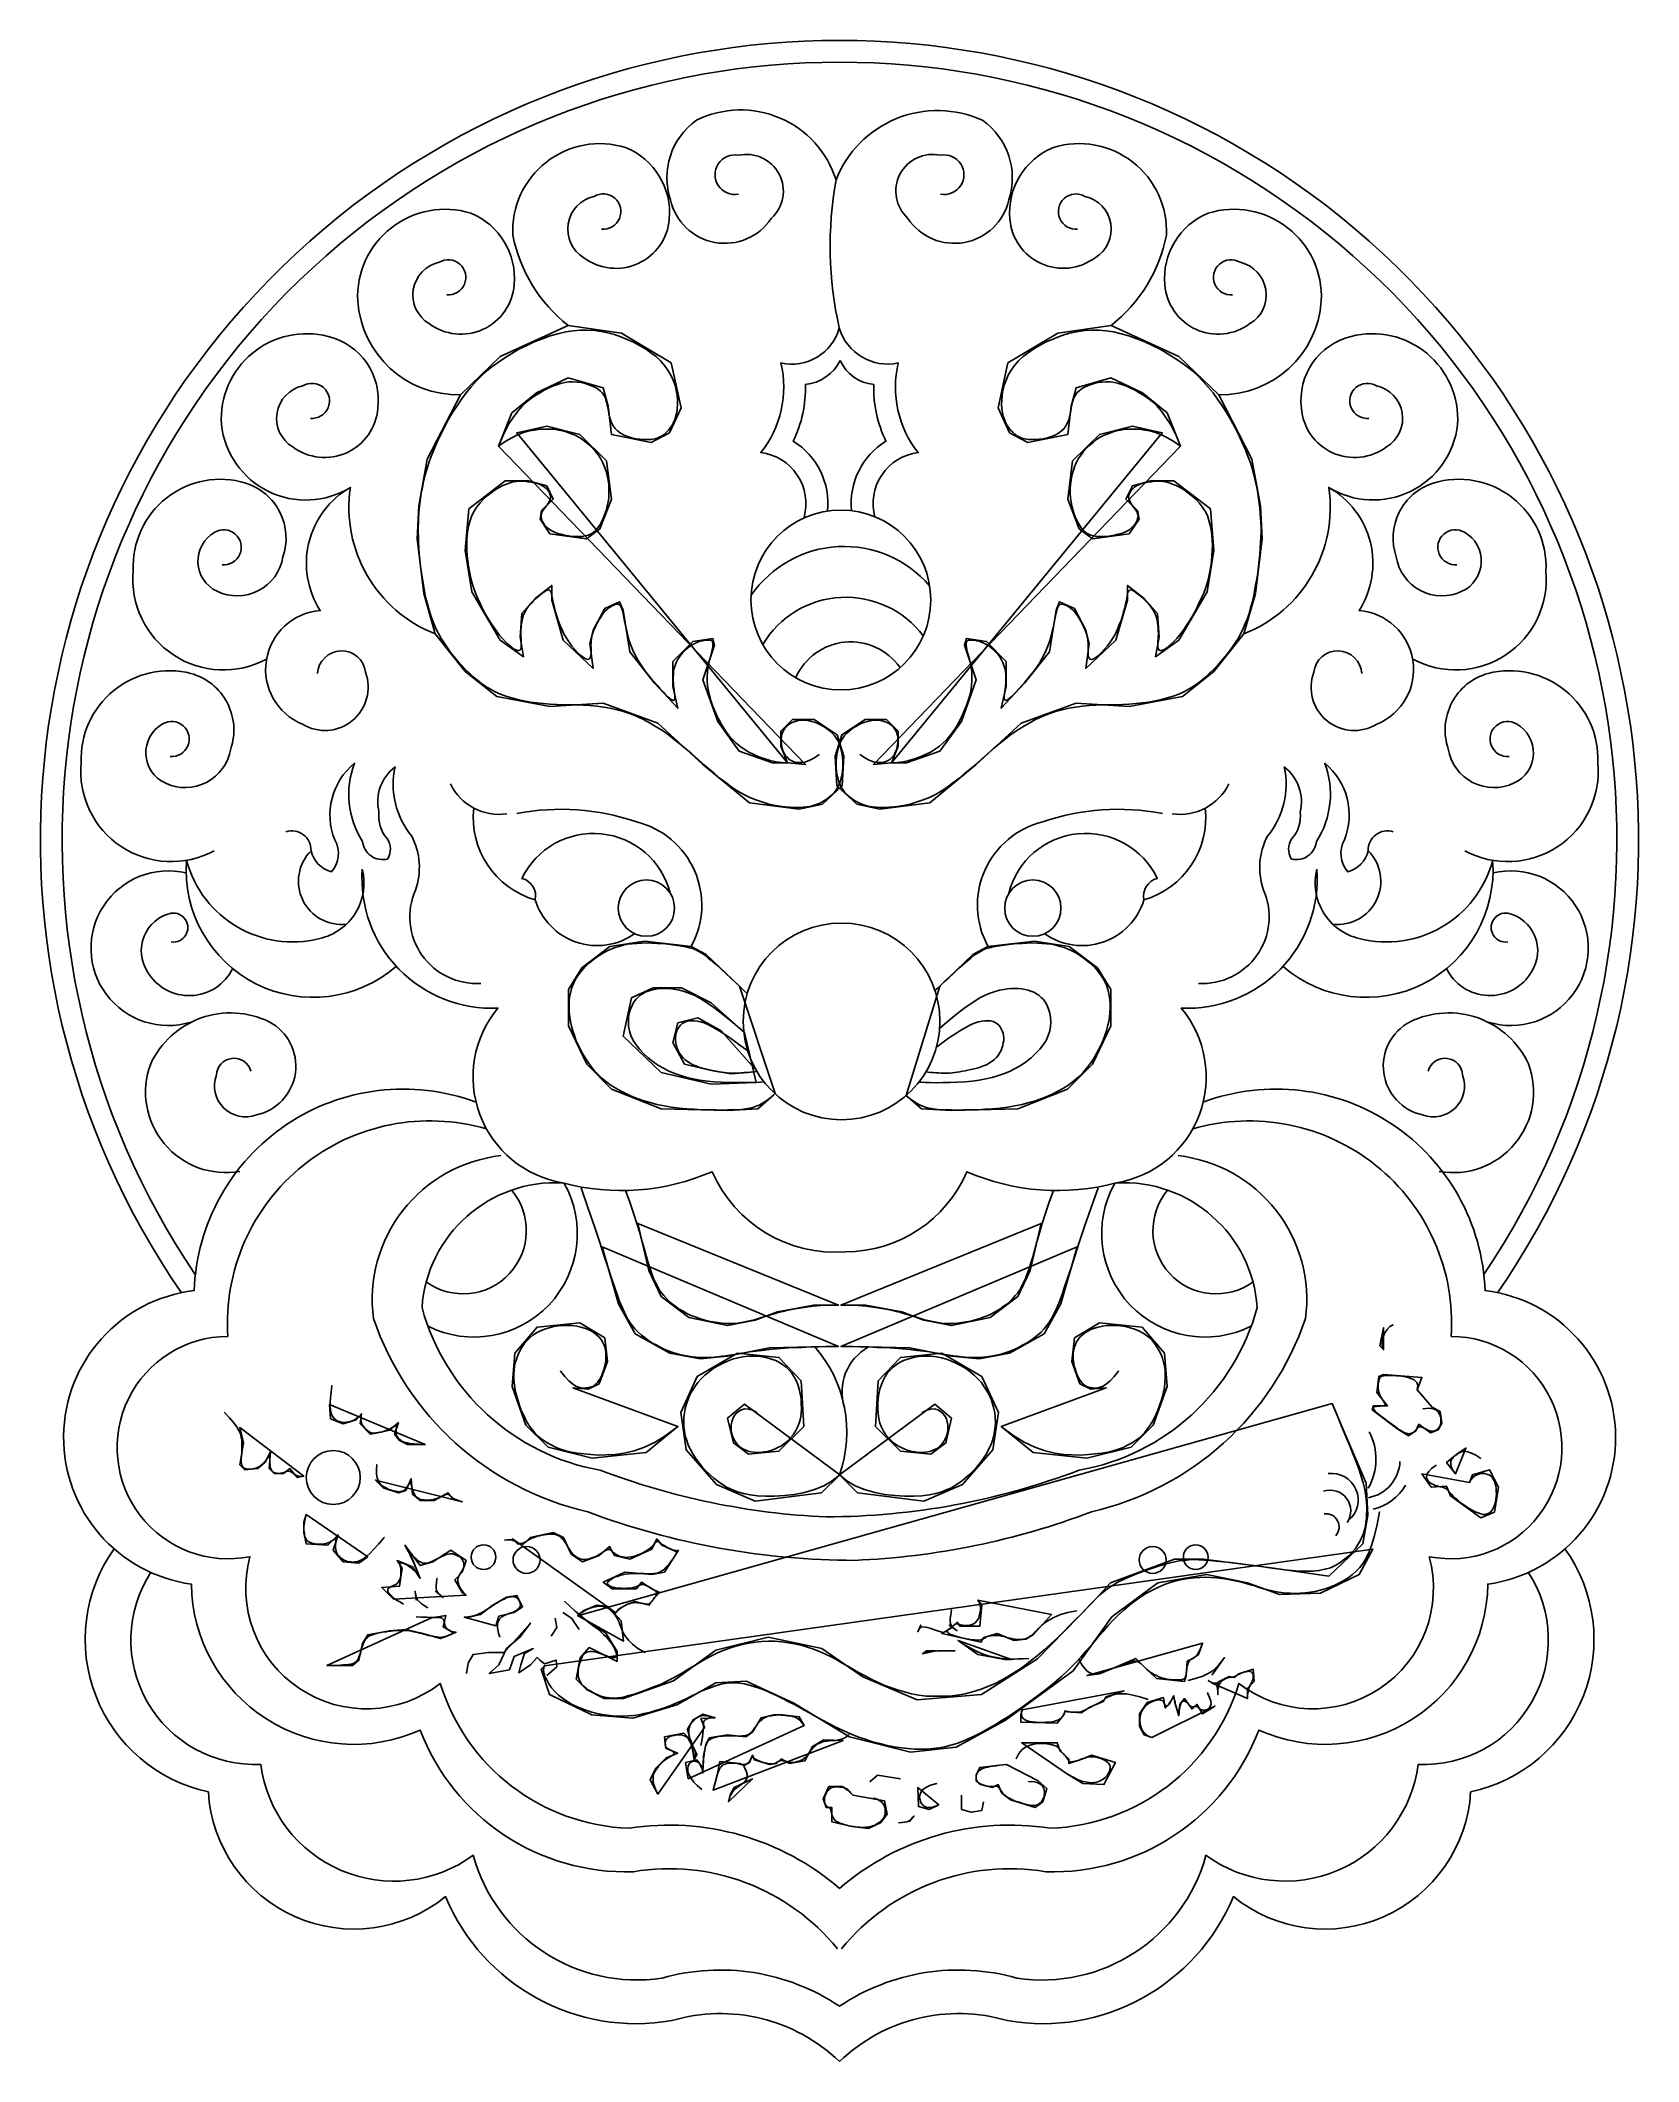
# Model space of a CAD drawing. Header units: metres. Extents: x 264 to 333.9, y 64.1 to 152.5.
import ezdxf

# ---------------------------------------------------------------- set-up
doc = ezdxf.new("R2010")
doc.units = ezdxf.units.M
for name, color, linetype in [('3', 3, 'Continuous'), ('4', 4, 'Continuous'), ('7', 7, 'Continuous')]:
    doc.layers.add(name, color=color, linetype=linetype)

msp = doc.modelspace()

# ---------------------------------------------------------------- linework, layer by layer
at = {"layer": '3'}
for points in [[(294.5, 145.76, -1.2), (294.5, 147.46, -0.77), (295.94, 144.7, -0.66), (291.53, 145.51, -0.33), (292.67, 148.99, -0.46), (298.77, 146.38)], [(303.34, 145.76, 1.2), (303.34, 147.46, 0.77), (301.91, 144.7, 0.66), (306.32, 145.51, 0.33), (305.17, 148.99, 0.43), (298.77, 146.38, 0.1), (298.91, 139.91)], [(288.52, 144.23, 1.38), (288.19, 145.66, 0.68), (287.75, 142.98, 0.59), (291.48, 144.67, 0.33), (289.57, 147.8, 0.52), (284.64, 143.96, 0.18), (287.06, 140.02)], [(309.33, 144.23, -1.38), (309.65, 145.66, -0.68), (310.09, 142.98, -0.59), (306.37, 144.67, -0.33), (308.27, 147.8, -0.52), (313.21, 143.96, -0.18), (310.79, 140.02)], [(281.75, 141.36, 1.38), (281.42, 142.78, 0.68), (280.98, 140.1, 0.59), (284.7, 141.8, 0.33), (282.8, 144.93, 0.52), (277.86, 141.09, 0.4), (282.35, 136.99)], [(316.1, 141.36, -1.38), (316.43, 142.78, -0.68), (316.86, 140.1, -0.59), (313.14, 141.8, -0.33), (315.04, 144.93, -0.52), (319.98, 141.09, -0.4), (315.5, 136.99)], [(275.79, 135.96, 1.38), (275.46, 137.38, 0.68), (275.02, 134.71, 0.59), (278.74, 136.4, 0.38), (276.57, 139.54, 0.51), (271.9, 135.69, 0.55), (277.54, 132.94)], [(297.37, 131.63, 0.46), (295.48, 134.46, 0.23), (296.36, 138.38, 0.4), (298.91, 139.91, 0.35)], [(300.47, 131.63, -0.46), (302.36, 134.46, -0.23), (301.49, 138.38, -0.39), (298.91, 139.91, -0.35)], [(322.06, 135.96, -1.38), (322.39, 137.38, -0.68), (322.83, 134.71, -0.59), (319.11, 136.4, -0.38), (321.28, 139.54, -0.51), (325.94, 135.69, -0.55), (320.31, 132.94)], [(298.39, 131.9, 0.29), (296.9, 134.96, 0.12), (297.43, 137.44, 0.26), (298.95, 138.49, 0.14)], [(299.45, 131.92, -0.29), (300.95, 134.96, -0.12), (300.42, 137.44, -0.27), (298.95, 138.49, -0.14)], [(271.93, 129.56, 1.38), (271.61, 130.98, 0.61), (271.71, 128.4, 0.5), (274.59, 129.9, 0.42), (272.97, 133.13, 0.52), (268.05, 129.29, 0.6), (273.87, 125.44)], [(276.1, 124.8, -0.92), (278.2, 124.86, -0.71), (275.44, 122.59, -0.79), (276.22, 127.56, -0.43), (277.54, 132.94, 0.35), (281.25, 126.54)], [(321.75, 124.8, 0.92), (319.65, 124.86, 0.71), (322.41, 122.59, 0.79), (321.63, 127.56, 0.43), (320.31, 132.94, -0.35), (316.59, 126.54)], [(325.91, 129.56, -1.38), (326.24, 130.98, -0.61), (326.13, 128.4, -0.5), (323.26, 129.9, -0.42), (324.87, 133.13, -0.52), (329.8, 129.29, -0.6), (323.98, 125.44)], [(269.66, 121.18, 1.38), (269.33, 122.6, 0.61), (269.44, 120.02, 0.5), (272.31, 121.51, 0.43), (270.57, 124.81, 0.5), (265.77, 120.91, 0.6), (271.59, 117.06)], [(328.19, 121.18, -1.38), (328.52, 122.6, -0.61), (328.41, 120.02, -0.5), (325.53, 121.51, -0.43), (327.27, 124.81, -0.5), (332.07, 120.91, -0.6), (326.25, 117.06)], [(277.37, 113.85, -0.71), (275.82, 117.06, 0.28), (276.71, 116.14, 0.32), (276.86, 117.53, -0.33), (277.72, 120.88, 0.24), (278.07, 117.47, 0.46), (279.17, 116.7, 0.3), (279.14, 117.59, -0.21), (278.79, 118.75, -0.3), (279.49, 120.72, 0.23), (280.22, 117.7, -0.21), (280.38, 115.34, 0.56), (283.24, 111.26, 0.56)], [(320.48, 113.85, 0.71), (322.03, 117.06, -0.28), (321.14, 116.14, -0.32), (320.99, 117.53, 0.33), (320.13, 120.88, -0.24), (319.77, 117.47, -0.46), (318.67, 116.7, -0.3), (318.7, 117.59, 0.21), (319.06, 118.75, 0.3), (318.36, 120.72, -0.23), (317.63, 117.7, 0.21), (317.46, 115.34, -0.56), (314.61, 111.26, -0.56)], [(291.52, 115.21, 0.7), (285.04, 115.85, -0.4), (285.62, 114.91, 0.51), (289.96, 113.43)], [(306.32, 115.21, -0.7), (312.81, 115.85, 0.4), (312.23, 114.91, -0.51), (307.89, 113.43)], [(279.54, 112, -0.67), (270.38, 116.63, 0.41), (276.2, 113.22, 0.42), (278.06, 116.26)], [(318.31, 112, 0.67), (327.47, 116.63, -0.41), (321.64, 113.22, -0.42), (319.79, 116.26)], [(278.06, 116.26, 0.45), (283.99, 110.18, 0.58), (286.83, 102.54, 0.17), (293.35, 103.03, 0.32), (299.19, 99.53)], [(319.79, 116.26, -0.45), (313.86, 110.18, -0.58), (311.02, 102.54, -0.17), (304.49, 103.03, -0.3), (299.19, 99.53)], [(269.71, 113.07, 1.15), (269.71, 114.33, 0.52), (268.67, 111.77, 0.6), (272.4, 111.92)], [(328.13, 113.07, -1.15), (328.13, 114.33, -0.52), (329.17, 111.77, -0.6), (325.45, 111.92)], [(273.19, 107.43, 0.85), (271.68, 107.25, 0.64), (273.43, 105.51, 0.7), (273.99, 109.58, 0.42), (268.81, 107.74, 0.58), (272.71, 103.04)], [(324.65, 107.43, -0.85), (326.16, 107.25, -0.64), (324.41, 105.51, -0.7), (323.86, 109.58, -0.42), (329.04, 107.74, -0.58), (325.13, 103.04)], [(284.11, 103.73, 0.42), (278.55, 96.61, 0.26), (287.92, 88.16, 0.09), (299.59, 86.04)], [(313.73, 103.73, -0.42), (319.29, 96.61, -0.26), (309.93, 88.16, -0.08), (299.59, 86.04)], [(286.83, 102.54, 0.41), (280.67, 97.09, 0.29), (288.46, 89.98, 0.08), (298.34, 87.94, 0.08)], [(311.02, 102.54, -0.41), (317.18, 97.09, -0.29), (309.39, 89.98, -0.09), (298.34, 87.94, -0.08)]]:
    msp.add_lwpolyline(points, format="xyb", dxfattribs=at)
for points in [[(298.03, 121.26), (298.03, 121.26), (297.82, 121.12), (297.62, 121.02), (297.45, 120.95), (297.29, 120.92), (297.14, 120.91), (297.01, 120.92), (296.9, 120.96), (296.8, 121), (296.71, 121.06), (296.64, 121.13), (296.58, 121.2), (296.53, 121.27), (296.48, 121.36), (296.45, 121.44), (296.42, 121.53), (296.4, 121.61), (296.39, 121.7), (296.38, 121.78), (296.37, 121.87), (296.37, 121.95), (296.38, 122.03), (296.39, 122.11), (296.41, 122.18), (296.44, 122.25), (296.48, 122.33), (296.52, 122.39), (296.57, 122.46), (296.63, 122.52), (296.7, 122.57), (296.77, 122.62), (296.85, 122.67), (296.94, 122.7), (297.03, 122.73), (297.13, 122.75), (297.24, 122.76), (297.35, 122.76), (297.46, 122.76), (297.58, 122.74), (297.7, 122.71), (297.82, 122.68), (297.94, 122.63), (298.06, 122.58), (298.19, 122.51), (298.3, 122.44), (298.41, 122.36), (298.52, 122.27), (298.62, 122.18), (298.7, 122.09), (298.78, 121.98), (298.84, 121.88), (298.9, 121.77), (298.95, 121.65), (298.98, 121.53), (299.01, 121.4), (299.04, 121.27), (299.05, 121.13), (299.06, 120.99), (299.07, 120.84), (299.07, 120.69), (299.05, 120.54), (299.03, 120.39), (299, 120.25), (298.96, 120.11), (298.91, 119.97), (298.84, 119.84), (298.77, 119.72), (298.68, 119.61), (298.59, 119.51), (298.48, 119.42), (298.38, 119.33), (298.26, 119.25), (298.15, 119.18), (298.03, 119.13), (297.9, 119.08), (297.77, 119.03), (297.64, 119), (297.49, 118.98), (297.33, 118.96), (297.15, 118.95), (296.96, 118.95), (296.75, 118.96), (296.53, 118.98), (296.29, 119.01), (296.04, 119.05), (295.79, 119.11), (295.53, 119.19), (295.26, 119.28), (295, 119.39), (294.74, 119.52), (294.48, 119.67), (294.22, 119.84), (293.96, 120.03), (293.71, 120.22), (293.46, 120.43), (293.21, 120.64), (292.96, 120.85), (292.71, 121.07), (292.46, 121.29), (292.21, 121.51), (291.96, 121.72), (291.7, 121.92), (291.44, 122.12), (291.18, 122.31), (290.91, 122.48), (290.64, 122.64), (290.35, 122.79), (290.07, 122.92), (289.78, 123.04), (289.48, 123.14), (289.19, 123.22), (288.89, 123.29), (288.6, 123.34), (288.31, 123.38), (288.01, 123.41), (287.72, 123.42), (287.43, 123.43), (287.14, 123.44), (286.85, 123.44), (286.55, 123.45), (286.26, 123.46), (285.97, 123.49), (285.69, 123.52), (285.4, 123.56), (285.12, 123.61), (284.85, 123.67), (284.59, 123.74), (284.34, 123.82), (284.1, 123.91), (283.87, 124.01), (283.66, 124.12), (283.46, 124.24), (283.27, 124.37), (283.09, 124.51), (282.91, 124.66), (282.74, 124.82), (282.57, 124.98), (282.41, 125.16), (282.24, 125.34), (282.08, 125.53), (281.92, 125.73), (281.78, 125.93), (281.64, 126.14), (281.51, 126.34), (281.39, 126.56), (281.28, 126.77), (281.18, 126.99), (281.1, 127.21), (281.02, 127.43), (280.95, 127.67), (280.89, 127.9), (280.83, 128.15), (280.78, 128.4), (280.73, 128.67), (280.69, 128.94), (280.65, 129.21), (280.61, 129.49), (280.58, 129.76), (280.55, 130.03), (280.53, 130.29), (280.52, 130.53), (280.51, 130.77), (280.5, 130.99), (280.5, 131.2), (280.51, 131.41), (280.52, 131.61), (280.53, 131.82), (280.55, 132.03), (280.58, 132.24), (280.61, 132.46), (280.64, 132.69), (280.69, 132.93), (280.74, 133.19), (280.8, 133.45), (280.88, 133.72), (280.97, 134.01), (281.07, 134.3), (281.2, 134.61), (281.33, 134.93), (281.49, 135.25), (281.65, 135.57), (281.82, 135.89), (282.01, 136.21), (282.2, 136.51), (282.4, 136.8), (282.6, 137.07), (282.81, 137.33), (283.02, 137.57), (283.25, 137.8), (283.49, 138.02), (283.74, 138.22), (284.01, 138.42), (284.29, 138.61), (284.6, 138.8), (284.91, 138.98), (285.25, 139.15), (285.58, 139.3), (285.93, 139.44), (286.27, 139.56), (286.61, 139.66), (286.95, 139.74), (287.28, 139.79), (287.59, 139.81), (287.9, 139.82), (288.21, 139.8), (288.5, 139.76), (288.79, 139.7), (289.08, 139.62), (289.36, 139.52), (289.64, 139.41), (289.92, 139.29), (290.18, 139.15), (290.44, 139), (290.68, 138.83), (290.9, 138.66), (291.1, 138.47), (291.27, 138.27), (291.42, 138.06), (291.55, 137.85), (291.65, 137.63), (291.73, 137.41), (291.78, 137.19), (291.82, 136.97), (291.84, 136.76), (291.84, 136.57), (291.83, 136.38), (291.81, 136.21), (291.77, 136.05), (291.72, 135.91), (291.66, 135.78), (291.6, 135.65), (291.52, 135.54), (291.44, 135.44), (291.36, 135.35), (291.27, 135.27), (291.17, 135.2), (291.07, 135.15), (290.95, 135.1), (290.83, 135.07), (290.69, 135.04), (290.54, 135.03), (290.37, 135.03), (290.19, 135.05), (290.02, 135.07), (289.84, 135.11), (289.66, 135.17), (289.5, 135.23), (289.35, 135.31), (289.22, 135.41), (289.11, 135.51), (289.03, 135.63), (288.96, 135.76), (288.91, 135.89), (288.87, 136.02), (288.84, 136.16), (288.82, 136.29), (288.79, 136.42), (288.77, 136.55), (288.74, 136.66), (288.71, 136.77), (288.67, 136.88), (288.62, 136.97), (288.55, 137.07), (288.47, 137.15), (288.37, 137.23), (288.25, 137.31), (288.11, 137.37), (287.96, 137.43), (287.8, 137.48), (287.63, 137.52), (287.45, 137.54), (287.27, 137.55), (287.09, 137.55), (286.91, 137.52), (286.73, 137.49), (286.55, 137.43), (286.37, 137.36), (286.19, 137.28), (286.01, 137.19), (285.83, 137.08), (285.64, 136.97), (285.45, 136.84), (285.26, 136.69), (285.06, 136.5), (284.86, 136.28), (284.65, 136), (284.44, 135.67), (284.23, 135.25), (284.01, 134.75), (297.44, 120.83), (296.65, 120.9), (296.36, 121.63), (296.36, 122.28), (296.86, 122.79), (297.81, 122.79), (298.82, 122.13), (299.11, 121.19), (299.04, 119.89), (298.17, 119.09), (297.15, 118.87), (294.98, 119.16), (292.94, 120.83), (290.98, 122.64), (288.59, 123.51), (286.26, 123.37), (283.94, 123.8), (282.56, 124.89), (281.25, 126.54), (280.75, 128.3), (280.46, 130.69), (280.53, 132.14), (280.89, 134.17), (282.35, 136.99), (284.09, 138.67), (287.06, 140.02), (289.39, 139.69), (291.56, 138.38), (292, 136.42), (291.49, 135.33), (290.69, 134.9), (288.95, 135.26), (288.81, 136.49), (288.59, 137.29), (287.06, 137.73), (285.68, 137.07), (284.59, 136.2), (284.01, 134.75)], [(299.82, 121.26), (299.82, 121.26), (300.03, 121.12), (300.22, 121.02), (300.4, 120.95), (300.56, 120.92), (300.7, 120.91), (300.83, 120.92), (300.95, 120.96), (301.05, 121), (301.14, 121.06), (301.21, 121.13), (301.27, 121.2), (301.32, 121.27), (301.36, 121.36), (301.4, 121.44), (301.42, 121.53), (301.44, 121.61), (301.46, 121.7), (301.47, 121.78), (301.47, 121.87), (301.47, 121.95), (301.47, 122.03), (301.45, 122.11), (301.43, 122.18), (301.41, 122.25), (301.37, 122.33), (301.33, 122.39), (301.28, 122.46), (301.22, 122.52), (301.15, 122.57), (301.08, 122.62), (301, 122.67), (300.91, 122.7), (300.82, 122.73), (300.72, 122.75), (300.61, 122.76), (300.5, 122.76), (300.39, 122.76), (300.27, 122.74), (300.15, 122.71), (300.03, 122.68), (299.9, 122.63), (299.78, 122.58), (299.66, 122.51), (299.54, 122.44), (299.43, 122.36), (299.33, 122.27), (299.23, 122.18), (299.14, 122.09), (299.07, 121.98), (299, 121.88), (298.95, 121.77), (298.9, 121.65), (298.86, 121.53), (298.83, 121.4), (298.81, 121.27), (298.79, 121.13), (298.78, 120.99), (298.78, 120.84), (298.78, 120.69), (298.79, 120.54), (298.81, 120.39), (298.84, 120.25), (298.88, 120.11), (298.94, 119.97), (299, 119.84), (299.08, 119.72), (299.16, 119.61), (299.26, 119.51), (299.36, 119.42), (299.47, 119.33), (299.58, 119.25), (299.7, 119.18), (299.82, 119.13), (299.94, 119.08), (300.07, 119.03), (300.21, 119), (300.36, 118.98), (300.52, 118.96), (300.69, 118.95), (300.89, 118.95), (301.09, 118.96), (301.32, 118.98), (301.55, 119.01), (301.8, 119.05), (302.06, 119.11), (302.32, 119.19), (302.58, 119.28), (302.85, 119.39), (303.11, 119.52), (303.37, 119.67), (303.63, 119.84), (303.88, 120.03), (304.14, 120.22), (304.39, 120.43), (304.64, 120.64), (304.89, 120.85), (305.14, 121.07), (305.39, 121.29), (305.64, 121.51), (305.89, 121.72), (306.15, 121.92), (306.4, 122.12), (306.67, 122.31), (306.94, 122.48), (307.21, 122.64), (307.49, 122.79), (307.78, 122.92), (308.07, 123.04), (308.36, 123.14), (308.66, 123.22), (308.95, 123.29), (309.25, 123.34), (309.54, 123.38), (309.83, 123.41), (310.13, 123.42), (310.42, 123.43), (310.71, 123.44), (311, 123.44), (311.29, 123.45), (311.58, 123.46), (311.87, 123.49), (312.16, 123.52), (312.44, 123.56), (312.72, 123.61), (313, 123.67), (313.26, 123.74), (313.51, 123.82), (313.75, 123.91), (313.97, 124.01), (314.18, 124.12), (314.38, 124.24), (314.57, 124.37), (314.76, 124.51), (314.93, 124.66), (315.1, 124.82), (315.27, 124.98), (315.44, 125.16), (315.61, 125.34), (315.77, 125.53), (315.92, 125.73), (316.07, 125.93), (316.21, 126.14), (316.34, 126.34), (316.46, 126.56), (316.57, 126.77), (316.66, 126.99), (316.75, 127.21), (316.83, 127.43), (316.89, 127.67), (316.96, 127.9), (317.01, 128.15), (317.06, 128.4), (317.11, 128.67), (317.16, 128.94), (317.2, 129.21), (317.23, 129.49), (317.26, 129.76), (317.29, 130.03), (317.31, 130.29), (317.33, 130.53), (317.34, 130.77), (317.35, 130.99), (317.35, 131.2), (317.34, 131.41), (317.33, 131.61), (317.31, 131.82), (317.29, 132.03), (317.27, 132.24), (317.24, 132.46), (317.2, 132.69), (317.16, 132.93), (317.11, 133.19), (317.04, 133.45), (316.97, 133.72), (316.88, 134.01), (316.77, 134.3), (316.65, 134.61), (316.51, 134.93), (316.36, 135.25), (316.2, 135.57), (316.02, 135.89), (315.84, 136.21), (315.65, 136.51), (315.45, 136.8), (315.25, 137.07), (315.04, 137.33), (314.82, 137.57), (314.6, 137.8), (314.36, 138.02), (314.11, 138.22), (313.84, 138.42), (313.55, 138.61), (313.25, 138.8), (312.93, 138.98), (312.6, 139.15), (312.26, 139.3), (311.92, 139.44), (311.57, 139.56), (311.23, 139.66), (310.9, 139.74), (310.57, 139.79), (310.25, 139.81), (309.94, 139.82), (309.64, 139.8), (309.35, 139.76), (309.05, 139.7), (308.77, 139.62), (308.49, 139.52), (308.21, 139.41), (307.93, 139.29), (307.66, 139.15), (307.41, 139), (307.17, 138.83), (306.95, 138.66), (306.75, 138.47), (306.57, 138.27), (306.42, 138.06), (306.3, 137.85), (306.2, 137.63), (306.12, 137.41), (306.06, 137.19), (306.03, 136.97), (306.01, 136.76), (306, 136.57), (306.02, 136.38), (306.04, 136.21), (306.08, 136.05), (306.13, 135.91), (306.18, 135.78), (306.25, 135.65), (306.32, 135.54), (306.4, 135.44), (306.49, 135.35), (306.58, 135.27), (306.67, 135.2), (306.78, 135.15), (306.89, 135.1), (307.02, 135.07), (307.16, 135.04), (307.31, 135.03), (307.48, 135.03), (307.65, 135.05), (307.83, 135.07), (308.01, 135.11), (308.19, 135.17), (308.35, 135.23), (308.5, 135.31), (308.63, 135.41), (308.74, 135.51), (308.82, 135.63), (308.89, 135.76), (308.94, 135.89), (308.98, 136.02), (309.01, 136.16), (309.03, 136.29), (309.05, 136.42), (309.08, 136.55), (309.1, 136.66), (309.14, 136.77), (309.18, 136.88), (309.23, 136.97), (309.3, 137.07), (309.38, 137.15), (309.48, 137.23), (309.6, 137.31), (309.73, 137.37), (309.88, 137.43), (310.05, 137.48), (310.22, 137.52), (310.4, 137.54), (310.58, 137.55), (310.76, 137.55), (310.94, 137.52), (311.12, 137.49), (311.3, 137.43), (311.48, 137.36), (311.65, 137.28), (311.84, 137.19), (312.02, 137.08), (312.21, 136.97), (312.4, 136.84), (312.59, 136.69), (312.79, 136.5), (312.99, 136.28), (313.19, 136), (313.4, 135.67), (313.62, 135.25), (313.83, 134.75), (300.4, 120.83), (301.2, 120.9), (301.49, 121.63), (301.49, 122.28), (300.98, 122.79), (300.04, 122.79), (299.02, 122.13), (298.73, 121.19), (298.8, 119.89), (299.68, 119.09), (300.69, 118.87), (302.87, 119.16), (304.9, 120.83), (306.86, 122.64), (309.26, 123.51), (311.58, 123.37), (313.91, 123.8), (315.28, 124.89), (316.59, 126.54), (317.1, 128.3), (317.39, 130.69), (317.32, 132.14), (316.95, 134.17), (315.5, 136.99), (313.76, 138.67), (310.79, 140.02), (308.46, 139.69), (306.28, 138.38), (305.85, 136.42), (306.35, 135.33), (307.15, 134.9), (308.9, 135.26), (309.04, 136.49), (309.26, 137.29), (310.78, 137.73), (312.16, 137.07), (313.25, 136.2), (313.83, 134.75)], [(284.01, 134.75), (284.01, 134.75), (284.31, 134.95), (284.59, 135.11), (284.85, 135.24), (285.11, 135.34), (285.36, 135.41), (285.59, 135.45), (285.82, 135.48), (286.03, 135.49), (286.24, 135.49), (286.45, 135.48), (286.64, 135.45), (286.83, 135.41), (287.01, 135.36), (287.19, 135.29), (287.36, 135.22), (287.52, 135.13), (287.68, 135.03), (287.84, 134.91), (287.99, 134.79), (288.13, 134.65), (288.26, 134.51), (288.38, 134.35), (288.48, 134.19), (288.58, 134.02), (288.65, 133.84), (288.72, 133.65), (288.77, 133.46), (288.81, 133.26), (288.83, 133.07), (288.84, 132.87), (288.84, 132.68), (288.83, 132.49), (288.81, 132.31), (288.77, 132.13), (288.73, 131.97), (288.68, 131.81), (288.62, 131.66), (288.56, 131.52), (288.5, 131.39), (288.43, 131.27), (288.36, 131.17), (288.29, 131.08), (288.21, 131.01), (288.13, 130.94), (288.04, 130.89), (287.93, 130.85), (287.82, 130.82), (287.69, 130.8), (287.55, 130.79), (287.39, 130.79), (287.23, 130.8), (287.07, 130.82), (286.9, 130.85), (286.74, 130.89), (286.59, 130.93), (286.46, 130.98), (286.34, 131.04), (286.24, 131.1), (286.15, 131.17), (286.08, 131.24), (286.02, 131.31), (285.98, 131.38), (285.94, 131.45), (285.91, 131.51), (285.89, 131.58), (285.88, 131.63), (285.88, 131.69), (285.88, 131.74), (285.9, 131.79), (285.91, 131.84), (285.94, 131.9), (285.97, 131.95), (286.01, 132), (286.06, 132.06), (286.1, 132.12), (286.15, 132.18), (286.19, 132.25), (286.23, 132.31), (286.26, 132.38), (286.28, 132.44), (286.28, 132.51), (286.28, 132.58), (286.26, 132.65), (286.24, 132.72), (286.2, 132.78), (286.15, 132.84), (286.1, 132.9), (286.03, 132.95), (285.96, 133), (285.88, 133.04), (285.8, 133.08), (285.7, 133.11), (285.61, 133.14), (285.5, 133.16), (285.4, 133.18), (285.28, 133.19), (285.17, 133.21), (285.05, 133.21), (284.93, 133.21), (284.8, 133.2), (284.66, 133.18), (284.52, 133.14), (284.37, 133.09), (284.21, 133.03), (284.04, 132.94), (283.87, 132.83), (283.69, 132.71), (283.52, 132.58), (283.36, 132.43), (283.21, 132.26), (283.07, 132.09), (282.95, 131.9), (282.85, 131.71), (282.77, 131.5), (282.72, 131.29), (282.67, 131.08), (282.65, 130.86), (282.63, 130.64), (282.63, 130.41), (282.63, 130.18), (282.65, 129.96), (282.67, 129.73), (282.7, 129.5), (282.74, 129.27), (282.79, 129.04), (282.85, 128.8), (282.92, 128.57), (283.01, 128.32), (283.11, 128.08), (283.23, 127.83), (283.35, 127.58), (283.48, 127.34), (283.62, 127.11), (283.76, 126.89), (283.91, 126.68), (284.05, 126.5), (284.19, 126.33), (284.32, 126.19), (284.45, 126.07), (284.57, 125.97), (284.67, 125.89), (284.77, 125.84), (284.85, 125.81), (284.91, 125.81), (284.95, 125.83), (284.99, 125.87), (285, 125.94), (285.01, 126.01), (285.01, 126.11), (285.01, 126.21), (285, 126.32), (284.99, 126.44), (284.99, 126.56), (284.99, 126.68), (285, 126.8), (285.01, 126.92), (285.03, 127.03), (285.05, 127.15), (285.08, 127.26), (285.11, 127.37), (285.16, 127.47), (285.21, 127.57), (285.27, 127.66), (285.33, 127.75), (285.4, 127.83), (285.48, 127.91), (285.55, 127.99), (285.63, 128.07), (285.72, 128.15), (285.8, 128.22), (285.88, 128.28), (285.96, 128.34), (286.04, 128.39), (286.1, 128.43), (286.16, 128.45), (286.22, 128.46), (286.26, 128.44), (286.29, 128.41), (286.31, 128.36), (286.33, 128.29), (286.35, 128.2), (286.37, 128.09), (286.39, 127.97), (286.42, 127.83), (286.46, 127.67), (286.5, 127.5), (286.56, 127.32), (286.62, 127.13), (286.69, 126.93), (286.78, 126.74), (286.87, 126.54), (286.98, 126.35), (287.1, 126.17), (287.22, 126), (287.35, 125.85), (287.48, 125.71), (287.61, 125.6), (287.73, 125.51), (287.83, 125.45), (287.91, 125.42), (287.97, 125.43), (288.01, 125.47), (288.04, 125.53), (288.05, 125.62), (288.06, 125.71), (288.06, 125.82), (288.06, 125.93), (288.05, 126.04), (288.06, 126.14), (288.06, 126.23), (288.08, 126.32), (288.09, 126.41), (288.11, 126.5), (288.14, 126.58), (288.17, 126.67), (288.21, 126.76), (288.26, 126.86), (288.3, 126.96), (288.36, 127.07), (288.42, 127.17), (288.48, 127.27), (288.54, 127.37), (288.61, 127.46), (288.68, 127.54), (288.76, 127.61), (288.83, 127.67), (288.91, 127.72), (288.98, 127.76), (289.05, 127.79), (289.11, 127.82), (289.17, 127.83), (289.23, 127.83), (289.27, 127.82), (289.31, 127.8), (289.35, 127.76), (289.38, 127.71), (289.41, 127.64), (289.43, 127.56), (289.46, 127.46), (289.48, 127.33), (289.51, 127.18), (289.54, 127.02), (289.58, 126.84), (289.62, 126.65), (289.67, 126.45), (289.73, 126.24), (289.8, 126.04), (289.88, 125.83), (289.97, 125.64), (290.08, 125.45), (290.19, 125.26), (290.31, 125.09), (290.43, 124.91), (290.56, 124.75), (290.69, 124.59), (290.83, 124.43), (290.96, 124.28), (291.08, 124.14), (291.21, 124), (291.32, 123.89), (291.42, 123.79), (291.51, 123.71), (291.59, 123.66), (291.65, 123.63), (291.69, 123.64), (291.71, 123.67), (291.72, 123.73), (291.72, 123.81), (291.72, 123.91), (291.7, 124.02), (291.69, 124.14), (291.67, 124.26), (291.66, 124.39), (291.65, 124.52), (291.65, 124.65), (291.66, 124.78), (291.67, 124.91), (291.7, 125.04), (291.73, 125.16), (291.78, 125.29), (291.84, 125.41), (291.92, 125.53), (292, 125.64), (292.09, 125.74), (292.19, 125.84), (292.29, 125.93), (292.4, 126.01), (292.51, 126.07), (292.62, 126.13), (292.72, 126.18), (292.83, 126.22), (292.93, 126.24), (293.02, 126.26), (293.11, 126.27), (293.18, 126.27), (293.25, 126.27), (293.3, 126.26), (293.34, 126.23), (293.37, 126.2), (293.39, 126.16), (293.39, 126.11), (293.39, 126.04), (293.38, 125.95), (293.35, 125.84), (293.32, 125.72), (293.29, 125.58), (293.25, 125.43), (293.21, 125.26), (293.18, 125.08), (293.15, 124.88), (293.14, 124.68), (293.14, 124.48), (293.15, 124.27), (293.19, 124.05), (293.24, 123.84), (293.3, 123.63), (293.37, 123.41), (293.46, 123.2), (293.55, 123), (293.65, 122.8), (293.75, 122.61), (293.86, 122.42), (293.97, 122.25), (294.1, 122.08), (294.24, 121.92), (294.39, 121.77), (294.56, 121.63), (294.75, 121.5), (294.95, 121.37), (295.17, 121.26), (295.4, 121.16), (295.65, 121.07), (295.89, 121), (296.15, 120.95), (296.4, 120.91), (296.65, 120.9), (284.81, 135.33), (286.12, 135.62), (287.57, 135.26), (288.73, 134.1), (288.95, 132.43), (288.44, 131.13), (287.86, 130.69), (286.26, 130.91), (285.83, 131.56), (285.9, 131.93), (286.41, 132.43), (286.12, 133.01), (285.32, 133.23), (284.3, 133.23), (282.71, 132), (282.56, 130.18), (282.85, 128.37), (284.09, 126.27), (285.1, 125.54), (284.96, 126.41), (285.03, 127.43), (285.61, 128.08), (286.34, 128.66), (286.34, 128.01), (286.84, 126.27), (288.15, 125.03), (288.01, 126.12), (288.15, 126.7), (288.66, 127.65), (289.31, 127.94), (289.46, 127.57), (289.75, 125.76), (290.84, 124.38), (291.85, 123.29), (291.64, 124.24), (291.64, 125.33), (292.51, 126.2), (293.38, 126.34), (293.45, 126.05), (292.94, 124.53), (293.6, 122.71), (294.54, 121.41), (295.99, 120.9), (296.65, 120.9)], [(313.83, 134.75), (313.83, 134.75), (313.54, 134.95), (313.26, 135.11), (312.99, 135.24), (312.74, 135.34), (312.49, 135.41), (312.26, 135.45), (312.03, 135.48), (311.81, 135.49), (311.6, 135.49), (311.4, 135.48), (311.21, 135.45), (311.02, 135.41), (310.84, 135.36), (310.66, 135.29), (310.49, 135.22), (310.32, 135.13), (310.16, 135.03), (310.01, 134.91), (309.86, 134.79), (309.72, 134.65), (309.59, 134.51), (309.47, 134.35), (309.36, 134.19), (309.27, 134.02), (309.19, 133.84), (309.13, 133.65), (309.08, 133.46), (309.04, 133.26), (309.02, 133.07), (309, 132.87), (309, 132.68), (309.02, 132.49), (309.04, 132.31), (309.07, 132.13), (309.12, 131.97), (309.17, 131.81), (309.22, 131.66), (309.28, 131.52), (309.35, 131.39), (309.42, 131.27), (309.49, 131.17), (309.56, 131.08), (309.63, 131.01), (309.72, 130.94), (309.81, 130.89), (309.91, 130.85), (310.03, 130.82), (310.15, 130.8), (310.3, 130.79), (310.45, 130.79), (310.61, 130.8), (310.78, 130.82), (310.94, 130.85), (311.1, 130.89), (311.25, 130.93), (311.39, 130.98), (311.51, 131.04), (311.61, 131.1), (311.69, 131.17), (311.77, 131.24), (311.82, 131.31), (311.87, 131.38), (311.91, 131.45), (311.93, 131.51), (311.95, 131.58), (311.96, 131.63), (311.97, 131.69), (311.96, 131.74), (311.95, 131.79), (311.93, 131.84), (311.91, 131.9), (311.87, 131.95), (311.83, 132), (311.79, 132.06), (311.74, 132.12), (311.7, 132.18), (311.66, 132.25), (311.62, 132.31), (311.59, 132.38), (311.57, 132.44), (311.56, 132.51), (311.57, 132.58), (311.58, 132.65), (311.61, 132.72), (311.65, 132.78), (311.69, 132.84), (311.75, 132.9), (311.81, 132.95), (311.88, 133), (311.96, 133.04), (312.05, 133.08), (312.14, 133.11), (312.24, 133.14), (312.34, 133.16), (312.45, 133.18), (312.56, 133.19), (312.68, 133.21), (312.8, 133.21), (312.92, 133.21), (313.05, 133.2), (313.19, 133.18), (313.33, 133.14), (313.48, 133.09), (313.64, 133.03), (313.81, 132.94), (313.98, 132.83), (314.15, 132.71), (314.32, 132.58), (314.49, 132.43), (314.64, 132.26), (314.78, 132.09), (314.9, 131.9), (315, 131.71), (315.07, 131.5), (315.13, 131.29), (315.17, 131.08), (315.2, 130.86), (315.21, 130.64), (315.22, 130.41), (315.21, 130.18), (315.2, 129.96), (315.18, 129.73), (315.15, 129.5), (315.11, 129.27), (315.06, 129.04), (315, 128.8), (314.93, 128.57), (314.84, 128.32), (314.73, 128.08), (314.62, 127.83), (314.49, 127.58), (314.36, 127.34), (314.22, 127.11), (314.08, 126.89), (313.94, 126.68), (313.8, 126.5), (313.66, 126.33), (313.52, 126.19), (313.4, 126.07), (313.28, 125.97), (313.17, 125.89), (313.08, 125.84), (313, 125.81), (312.94, 125.81), (312.89, 125.83), (312.86, 125.87), (312.84, 125.94), (312.84, 126.01), (312.84, 126.11), (312.84, 126.21), (312.85, 126.32), (312.85, 126.44), (312.86, 126.56), (312.85, 126.68), (312.85, 126.8), (312.84, 126.92), (312.82, 127.03), (312.8, 127.15), (312.77, 127.26), (312.73, 127.37), (312.69, 127.47), (312.63, 127.57), (312.58, 127.66), (312.51, 127.75), (312.44, 127.83), (312.37, 127.91), (312.29, 127.99), (312.21, 128.07), (312.13, 128.15), (312.05, 128.22), (311.96, 128.28), (311.88, 128.34), (311.81, 128.39), (311.74, 128.43), (311.68, 128.45), (311.63, 128.46), (311.59, 128.44), (311.56, 128.41), (311.53, 128.36), (311.51, 128.29), (311.5, 128.2), (311.48, 128.09), (311.45, 127.97), (311.42, 127.83), (311.39, 127.67), (311.34, 127.5), (311.29, 127.32), (311.23, 127.13), (311.15, 126.93), (311.07, 126.74), (310.98, 126.54), (310.87, 126.35), (310.75, 126.17), (310.62, 126), (310.49, 125.85), (310.36, 125.71), (310.24, 125.6), (310.12, 125.51), (310.02, 125.45), (309.94, 125.42), (309.87, 125.43), (309.83, 125.47), (309.81, 125.53), (309.79, 125.62), (309.79, 125.71), (309.79, 125.82), (309.79, 125.93), (309.79, 126.04), (309.79, 126.14), (309.78, 126.23), (309.77, 126.32), (309.75, 126.41), (309.73, 126.5), (309.7, 126.58), (309.67, 126.67), (309.63, 126.76), (309.59, 126.86), (309.54, 126.96), (309.49, 127.07), (309.43, 127.17), (309.37, 127.27), (309.3, 127.37), (309.23, 127.46), (309.16, 127.54), (309.09, 127.61), (309.01, 127.67), (308.94, 127.72), (308.87, 127.76), (308.8, 127.79), (308.73, 127.82), (308.67, 127.83), (308.62, 127.83), (308.57, 127.82), (308.53, 127.8), (308.5, 127.76), (308.47, 127.71), (308.44, 127.64), (308.42, 127.56), (308.39, 127.46), (308.36, 127.33), (308.33, 127.18), (308.3, 127.02), (308.27, 126.84), (308.22, 126.65), (308.17, 126.45), (308.11, 126.24), (308.04, 126.04), (307.96, 125.83), (307.87, 125.64), (307.77, 125.45), (307.66, 125.26), (307.54, 125.09), (307.41, 124.91), (307.28, 124.75), (307.15, 124.59), (307.02, 124.43), (306.89, 124.28), (306.76, 124.14), (306.64, 124), (306.53, 123.89), (306.42, 123.79), (306.33, 123.71), (306.26, 123.66), (306.2, 123.63), (306.16, 123.64), (306.13, 123.67), (306.12, 123.73), (306.12, 123.81), (306.13, 123.91), (306.14, 124.02), (306.16, 124.14), (306.17, 124.26), (306.19, 124.39), (306.19, 124.52), (306.19, 124.65), (306.19, 124.78), (306.17, 124.91), (306.15, 125.04), (306.11, 125.16), (306.06, 125.29), (306, 125.41), (305.93, 125.53), (305.85, 125.64), (305.76, 125.74), (305.66, 125.84), (305.55, 125.93), (305.45, 126.01), (305.34, 126.07), (305.23, 126.13), (305.12, 126.18), (305.02, 126.22), (304.92, 126.24), (304.83, 126.26), (304.74, 126.27), (304.67, 126.27), (304.6, 126.27), (304.55, 126.26), (304.51, 126.23), (304.48, 126.2), (304.46, 126.16), (304.45, 126.11), (304.46, 126.04), (304.47, 125.95), (304.49, 125.84), (304.52, 125.72), (304.56, 125.58), (304.6, 125.43), (304.64, 125.26), (304.67, 125.08), (304.7, 124.88), (304.71, 124.68), (304.71, 124.48), (304.69, 124.27), (304.66, 124.05), (304.61, 123.84), (304.55, 123.63), (304.47, 123.41), (304.39, 123.2), (304.3, 123), (304.2, 122.8), (304.1, 122.61), (303.99, 122.42), (303.87, 122.25), (303.75, 122.08), (303.61, 121.92), (303.45, 121.77), (303.29, 121.63), (303.1, 121.5), (302.9, 121.37), (302.68, 121.26), (302.44, 121.16), (302.2, 121.07), (301.95, 121), (301.7, 120.95), (301.45, 120.91), (301.2, 120.9), (313.03, 135.33), (311.73, 135.62), (310.28, 135.26), (309.11, 134.1), (308.9, 132.43), (309.4, 131.13), (309.98, 130.69), (311.58, 130.91), (312.02, 131.56), (311.95, 131.93), (311.44, 132.43), (311.73, 133.01), (312.53, 133.23), (313.54, 133.23), (315.14, 132), (315.28, 130.18), (314.99, 128.37), (313.76, 126.27), (312.74, 125.54), (312.89, 126.41), (312.82, 127.43), (312.24, 128.08), (311.51, 128.66), (311.51, 128.01), (311, 126.27), (309.69, 125.03), (309.84, 126.12), (309.69, 126.7), (309.19, 127.65), (308.53, 127.94), (308.39, 127.57), (308.1, 125.76), (307.01, 124.38), (305.99, 123.29), (306.21, 124.24), (306.21, 125.33), (305.34, 126.2), (304.47, 126.34), (304.39, 126.05), (304.9, 124.53), (304.25, 122.71), (303.31, 121.41), (301.85, 120.9), (301.2, 120.9)], [(294.89, 110.82), (294.89, 110.82), (294.74, 110.95), (294.57, 111.12), (294.38, 111.3), (294.17, 111.49), (293.95, 111.69), (293.74, 111.89), (293.54, 112.07), (293.35, 112.23), (293.18, 112.37), (293.03, 112.49), (292.9, 112.58), (292.77, 112.66), (292.64, 112.72), (292.51, 112.78), (292.37, 112.82), (292.21, 112.86), (292.03, 112.89), (291.84, 112.92), (291.63, 112.95), (291.41, 112.98), (291.18, 113), (290.95, 113.01), (290.72, 113.02), (290.49, 113.03), (290.27, 113.02), (290.06, 113.01), (289.86, 112.99), (289.66, 112.97), (289.47, 112.93), (289.29, 112.88), (289.11, 112.83), (288.93, 112.76), (288.76, 112.68), (288.6, 112.59), (288.44, 112.5), (288.29, 112.39), (288.14, 112.28), (288, 112.17), (287.88, 112.06), (287.76, 111.94), (287.65, 111.82), (287.55, 111.7), (287.46, 111.58), (287.38, 111.45), (287.32, 111.32), (287.26, 111.18), (287.21, 111.04), (287.17, 110.89), (287.13, 110.72), (287.11, 110.55), (287.1, 110.37), (287.1, 110.18), (287.11, 109.99), (287.13, 109.79), (287.16, 109.59), (287.2, 109.39), (287.26, 109.18), (287.33, 108.98), (287.4, 108.78), (287.49, 108.58), (287.59, 108.38), (287.69, 108.19), (287.8, 108), (287.92, 107.83), (288.04, 107.66), (288.16, 107.5), (288.3, 107.35), (288.44, 107.2), (288.59, 107.07), (288.76, 106.93), (288.94, 106.8), (289.14, 106.68), (289.35, 106.56), (289.58, 106.44), (289.82, 106.33), (290.08, 106.23), (290.36, 106.13), (290.64, 106.05), (290.94, 105.97), (291.26, 105.91), (291.58, 105.85), (291.91, 105.81), (292.24, 105.78), (292.57, 105.76), (292.89, 105.74), (293.2, 105.73), (293.5, 105.73), (293.77, 105.72), (294.02, 105.73), (294.25, 105.73), (294.46, 105.74), (294.65, 105.75), (294.82, 105.77), (294.98, 105.8), (295.13, 105.84), (295.27, 105.89), (295.41, 105.94), (295.53, 106.01), (295.65, 106.08), (295.76, 106.16), (295.86, 106.23), (295.95, 106.3), (296.03, 106.37), (296.11, 106.44), (294.55, 111.14), (293.09, 112.52), (292.44, 112.88), (290.41, 113.1), (288.88, 112.88), (287.65, 111.94), (287.07, 110.99), (287.07, 109.4), (287.87, 107.73), (288.96, 106.64), (291.13, 105.77), (294.04, 105.7), (295.35, 105.77), (295.93, 106.28), (296.11, 106.44)], [(303.09, 110.95), (303.09, 110.95), (303.19, 111.04), (303.33, 111.17), (303.5, 111.33), (303.7, 111.51), (303.9, 111.7), (304.11, 111.89), (304.31, 112.07), (304.5, 112.23), (304.66, 112.37), (304.81, 112.49), (304.95, 112.58), (305.08, 112.66), (305.2, 112.72), (305.33, 112.78), (305.48, 112.82), (305.64, 112.86), (305.81, 112.89), (306.01, 112.92), (306.22, 112.95), (306.44, 112.98), (306.67, 113), (306.9, 113.01), (307.13, 113.02), (307.35, 113.03), (307.57, 113.02), (307.78, 113.01), (307.99, 112.99), (308.18, 112.97), (308.37, 112.93), (308.56, 112.88), (308.74, 112.83), (308.91, 112.76), (309.08, 112.68), (309.25, 112.59), (309.41, 112.5), (309.56, 112.39), (309.7, 112.28), (309.84, 112.17), (309.97, 112.06), (310.09, 111.94), (310.2, 111.82), (310.29, 111.7), (310.38, 111.58), (310.46, 111.45), (310.53, 111.32), (310.59, 111.18), (310.64, 111.04), (310.68, 110.89), (310.71, 110.72), (310.73, 110.55), (310.75, 110.37), (310.75, 110.18), (310.74, 109.99), (310.72, 109.79), (310.69, 109.59), (310.64, 109.39), (310.59, 109.18), (310.52, 108.98), (310.44, 108.78), (310.36, 108.58), (310.26, 108.38), (310.16, 108.19), (310.05, 108), (309.93, 107.83), (309.81, 107.66), (309.68, 107.5), (309.55, 107.35), (309.41, 107.2), (309.25, 107.07), (309.08, 106.93), (308.9, 106.8), (308.71, 106.68), (308.5, 106.56), (308.27, 106.44), (308.02, 106.33), (307.76, 106.23), (307.49, 106.13), (307.2, 106.05), (306.9, 105.97), (306.59, 105.91), (306.27, 105.85), (305.94, 105.81), (305.61, 105.78), (305.28, 105.76), (304.96, 105.74), (304.64, 105.73), (304.35, 105.73), (304.07, 105.72), (303.82, 105.73), (303.59, 105.73), (303.39, 105.74), (303.2, 105.75), (303.02, 105.77), (302.86, 105.8), (302.71, 105.84), (302.57, 105.89), (302.44, 105.94), (302.32, 106.01), (302.2, 106.08), (302.1, 106.15), (302.01, 106.21), (301.93, 106.27), (301.87, 106.32), (301.83, 106.36), (303.3, 111.14), (304.75, 112.52), (305.41, 112.88), (307.44, 113.1), (308.96, 112.88), (310.2, 111.94), (310.78, 110.99), (310.78, 109.4), (309.98, 107.73), (308.89, 106.64), (306.71, 105.77), (303.81, 105.7), (302.5, 105.77), (301.92, 106.28), (301.83, 106.36)], [(295.63, 106.95), (295.63, 106.95), (295.47, 106.94), (295.26, 106.93), (295.01, 106.93), (294.72, 106.93), (294.41, 106.93), (294.09, 106.93), (293.76, 106.94), (293.44, 106.96), (293.13, 106.99), (292.82, 107.03), (292.53, 107.09), (292.25, 107.15), (291.98, 107.23), (291.72, 107.32), (291.46, 107.43), (291.22, 107.55), (290.98, 107.69), (290.76, 107.84), (290.55, 108.01), (290.35, 108.19), (290.18, 108.38), (290.03, 108.57), (289.9, 108.77), (289.8, 108.98), (289.74, 109.18), (289.7, 109.38), (289.69, 109.58), (289.7, 109.77), (289.73, 109.96), (289.78, 110.13), (289.85, 110.29), (289.92, 110.43), (290.01, 110.55), (290.1, 110.65), (290.21, 110.74), (290.32, 110.81), (290.43, 110.88), (290.56, 110.92), (290.69, 110.96), (290.82, 110.99), (290.96, 111.02), (291.1, 111.03), (291.25, 111.04), (291.41, 111.04), (291.57, 111.02), (291.75, 111), (291.93, 110.96), (292.13, 110.9), (292.33, 110.83), (292.56, 110.74), (292.81, 110.61), (293.1, 110.43), (293.43, 110.21), (293.81, 109.92), (294.26, 109.55), (294.76, 109.11), (295.27, 106.93), (293.31, 106.86), (291.13, 107.37), (289.46, 108.96), (289.83, 110.63), (290.77, 111.07), (292.01, 111.07), (293.31, 110.41), (294.76, 109.11)], [(302.38, 106.94), (302.49, 106.94), (302.66, 106.93), (302.88, 106.93), (303.15, 106.92), (303.44, 106.93), (303.76, 106.93), (304.08, 106.94), (304.41, 106.96), (304.72, 106.99), (305.02, 107.03), (305.32, 107.09), (305.6, 107.15), (305.87, 107.23), (306.13, 107.32), (306.38, 107.43), (306.63, 107.55), (306.86, 107.69), (307.09, 107.84), (307.3, 108.01), (307.49, 108.19), (307.67, 108.38), (307.82, 108.57), (307.95, 108.77), (308.04, 108.98), (308.11, 109.18), (308.15, 109.38), (308.16, 109.58), (308.15, 109.77), (308.11, 109.96), (308.06, 110.13), (308, 110.29), (307.92, 110.43), (307.84, 110.55), (307.74, 110.65), (307.64, 110.74), (307.53, 110.81), (307.41, 110.88), (307.29, 110.92), (307.16, 110.96), (307.03, 110.99), (306.89, 111.02), (306.74, 111.03), (306.59, 111.04), (306.44, 111.04), (306.27, 111.02), (306.1, 111), (305.91, 110.96), (305.72, 110.9), (305.51, 110.83), (305.29, 110.74), (305.03, 110.61), (304.75, 110.43), (304.41, 110.21), (304.03, 109.92), (303.59, 109.55), (303.3, 109.3)], [(294.91, 108.31), (294.91, 108.31), (294.5, 108.61), (294.15, 108.86), (293.85, 109.07), (293.59, 109.23), (293.36, 109.36), (293.17, 109.46), (293, 109.53), (292.84, 109.58), (292.7, 109.61), (292.56, 109.63), (292.44, 109.63), (292.32, 109.62), (292.22, 109.59), (292.13, 109.55), (292.04, 109.5), (291.97, 109.44), (291.91, 109.36), (291.85, 109.28), (291.81, 109.19), (291.78, 109.09), (291.76, 108.99), (291.75, 108.88), (291.75, 108.77), (291.76, 108.66), (291.79, 108.55), (291.82, 108.43), (291.87, 108.32), (291.93, 108.21), (292, 108.11), (292.08, 108.01), (292.17, 107.92), (292.27, 107.84), (292.39, 107.77), (292.51, 107.7), (292.64, 107.65), (292.77, 107.6), (292.91, 107.56), (293.05, 107.53), (293.18, 107.49), (293.31, 107.47), (293.44, 107.44), (293.55, 107.42), (293.67, 107.39), (293.78, 107.38), (293.89, 107.36), (294, 107.35), (294.12, 107.34), (294.23, 107.34), (294.35, 107.34), (294.48, 107.34), (294.61, 107.35), (294.74, 107.36), (294.88, 107.37), (295.02, 107.38), (295.17, 107.39), (295.32, 107.41), (293.75, 109.18), (292.73, 109.76), (291.86, 109.54), (291.64, 108.67), (292.15, 107.73), (293.38, 107.44), (294.18, 107.3), (294.91, 107.37), (295.32, 107.41)], [(303.16, 108.47), (303.34, 108.61), (303.69, 108.86), (304, 109.07), (304.26, 109.23), (304.48, 109.36), (304.68, 109.46), (304.85, 109.53), (305.01, 109.58), (305.15, 109.61), (305.28, 109.63), (305.41, 109.63), (305.52, 109.62), (305.63, 109.59), (305.72, 109.55), (305.8, 109.5), (305.88, 109.44), (305.94, 109.36), (305.99, 109.28), (306.03, 109.19), (306.07, 109.09), (306.09, 108.99), (306.1, 108.88), (306.1, 108.77), (306.08, 108.66), (306.06, 108.55), (306.02, 108.43), (305.98, 108.32), (305.92, 108.21), (305.85, 108.11), (305.77, 108.01), (305.68, 107.92), (305.57, 107.84), (305.46, 107.77), (305.34, 107.7), (305.21, 107.65), (305.07, 107.6), (304.94, 107.56), (304.8, 107.53), (304.66, 107.49), (304.53, 107.47), (304.41, 107.44), (304.29, 107.42), (304.18, 107.39), (304.07, 107.38), (303.95, 107.36), (303.84, 107.35), (303.73, 107.34), (303.61, 107.34), (303.49, 107.34), (303.37, 107.34), (303.25, 107.35), (303.13, 107.35), (303.01, 107.36), (302.9, 107.37), (302.79, 107.38), (302.7, 107.39)], [(287.63, 102.33), (287.63, 102.33), (287.94, 101.42), (288.21, 100.63), (288.44, 99.94), (288.64, 99.34), (288.81, 98.83), (288.95, 98.38), (289.08, 98), (289.2, 97.66), (289.31, 97.36), (289.42, 97.1), (289.52, 96.87), (289.63, 96.66), (289.74, 96.47), (289.86, 96.31), (289.98, 96.16), (290.12, 96.02), (290.26, 95.88), (290.42, 95.76), (290.58, 95.64), (290.75, 95.54), (290.93, 95.44), (291.11, 95.35), (291.29, 95.26), (291.47, 95.19), (291.64, 95.13), (291.82, 95.07), (291.99, 95.03), (292.15, 94.99), (292.32, 94.96), (292.48, 94.94), (292.65, 94.92), (292.81, 94.91), (292.96, 94.91), (293.12, 94.91), (293.28, 94.91), (293.44, 94.92), (293.6, 94.94), (293.77, 94.96), (293.95, 94.98), (294.13, 95.01), (294.33, 95.04), (294.53, 95.08), (294.76, 95.11), (294.99, 95.15), (295.25, 95.19), (295.53, 95.22), (295.83, 95.26), (296.16, 95.29), (296.52, 95.31), (296.9, 95.34), (297.28, 95.35), (297.66, 95.37), (298.02, 95.38), (298.35, 95.39), (298.63, 95.39), (298.87, 95.39), (288.54, 99.74), (289.26, 97.26), (289.99, 95.94), (291.5, 95.09), (292.83, 94.85), (294.03, 94.97), (295.85, 95.33), (298.32, 95.39), (298.87, 95.39)], [(289.56, 102.21), (289.56, 102.21), (289.75, 101.69), (289.92, 101.21), (290.06, 100.76), (290.19, 100.35), (290.29, 99.97), (290.39, 99.63), (290.48, 99.31), (290.56, 99.04), (290.64, 98.79), (290.71, 98.56), (290.79, 98.36), (290.87, 98.18), (290.96, 98.02), (291.04, 97.87), (291.14, 97.74), (291.24, 97.61), (291.36, 97.48), (291.48, 97.36), (291.62, 97.24), (291.76, 97.13), (291.91, 97.02), (292.08, 96.93), (292.25, 96.83), (292.42, 96.75), (292.61, 96.68), (292.8, 96.61), (292.99, 96.55), (293.19, 96.5), (293.38, 96.46), (293.58, 96.43), (293.77, 96.41), (293.95, 96.4), (294.13, 96.4), (294.3, 96.4), (294.47, 96.41), (294.62, 96.43), (294.78, 96.46), (294.92, 96.49), (295.06, 96.52), (295.2, 96.56), (295.34, 96.6), (295.47, 96.64), (295.61, 96.68), (295.75, 96.73), (295.9, 96.77), (296.06, 96.82), (296.24, 96.87), (296.44, 96.92), (296.66, 96.97), (296.9, 97.02), (297.17, 97.07), (297.45, 97.11), (297.77, 97.15), (298.11, 97.18), (298.47, 97.2), (298.87, 97.2), (290.11, 100.77), (290.59, 98.71), (291.13, 97.57), (292.34, 96.66), (294.03, 96.3), (295.24, 96.54), (296.21, 96.9), (297.78, 97.2), (298.87, 97.2)], [(310.22, 102.33), (310.22, 102.33), (309.9, 101.42), (309.63, 100.63), (309.4, 99.94), (309.2, 99.34), (309.04, 98.83), (308.89, 98.38), (308.76, 98), (308.65, 97.66), (308.54, 97.36), (308.43, 97.1), (308.32, 96.87), (308.21, 96.66), (308.1, 96.47), (307.99, 96.31), (307.86, 96.16), (307.73, 96.02), (307.58, 95.88), (307.43, 95.76), (307.26, 95.64), (307.09, 95.54), (306.92, 95.44), (306.74, 95.35), (306.56, 95.26), (306.38, 95.19), (306.2, 95.13), (306.03, 95.07), (305.86, 95.03), (305.69, 94.99), (305.53, 94.96), (305.36, 94.94), (305.2, 94.92), (305.04, 94.91), (304.88, 94.91), (304.73, 94.91), (304.57, 94.91), (304.41, 94.92), (304.24, 94.94), (304.07, 94.96), (303.9, 94.98), (303.71, 95.01), (303.52, 95.04), (303.31, 95.08), (303.09, 95.11), (302.85, 95.15), (302.6, 95.19), (302.32, 95.22), (302.01, 95.26), (301.68, 95.29), (301.32, 95.31), (300.95, 95.34), (300.57, 95.35), (300.19, 95.37), (299.83, 95.38), (299.5, 95.39), (299.21, 95.39), (298.98, 95.39), (309.31, 99.74), (308.59, 97.26), (307.86, 95.94), (306.35, 95.09), (305.02, 94.85), (303.81, 94.97), (302, 95.33), (299.52, 95.39), (298.98, 95.39)], [(308.28, 102.21), (308.28, 102.21), (308.09, 101.69), (307.93, 101.21), (307.78, 100.76), (307.66, 100.35), (307.55, 99.97), (307.46, 99.63), (307.37, 99.31), (307.29, 99.04), (307.21, 98.79), (307.13, 98.56), (307.05, 98.36), (306.97, 98.18), (306.89, 98.02), (306.8, 97.87), (306.71, 97.74), (306.6, 97.61), (306.49, 97.48), (306.36, 97.36), (306.23, 97.24), (306.08, 97.13), (305.93, 97.02), (305.77, 96.93), (305.6, 96.83), (305.42, 96.75), (305.24, 96.68), (305.05, 96.61), (304.85, 96.55), (304.66, 96.5), (304.46, 96.46), (304.27, 96.43), (304.08, 96.41), (303.89, 96.4), (303.72, 96.4), (303.54, 96.4), (303.38, 96.41), (303.22, 96.43), (303.07, 96.46), (302.92, 96.49), (302.78, 96.52), (302.64, 96.56), (302.51, 96.6), (302.38, 96.64), (302.24, 96.68), (302.1, 96.73), (301.94, 96.77), (301.78, 96.82), (301.6, 96.87), (301.41, 96.92), (301.19, 96.97), (300.95, 97.02), (300.68, 97.07), (300.39, 97.11), (300.08, 97.15), (299.74, 97.18), (299.37, 97.2), (298.98, 97.2), (307.74, 100.77), (307.26, 98.71), (306.71, 97.57), (305.5, 96.66), (303.81, 96.3), (302.6, 96.54), (301.64, 96.9), (300.07, 97.2), (298.98, 97.2)], [(286.72, 94.31), (286.72, 94.31), (286.92, 94.07), (287.09, 93.88), (287.25, 93.75), (287.4, 93.66), (287.53, 93.61), (287.64, 93.58), (287.75, 93.57), (287.85, 93.58), (287.93, 93.59), (288.02, 93.61), (288.09, 93.63), (288.16, 93.66), (288.22, 93.71), (288.28, 93.75), (288.34, 93.81), (288.39, 93.88), (288.45, 93.96), (288.5, 94.06), (288.54, 94.16), (288.58, 94.26), (288.62, 94.38), (288.65, 94.49), (288.68, 94.62), (288.7, 94.74), (288.71, 94.86), (288.71, 94.99), (288.7, 95.11), (288.69, 95.24), (288.66, 95.36), (288.62, 95.47), (288.56, 95.59), (288.5, 95.69), (288.41, 95.8), (288.31, 95.89), (288.2, 95.98), (288.08, 96.06), (287.94, 96.13), (287.78, 96.19), (287.62, 96.24), (287.44, 96.28), (287.25, 96.3), (287.05, 96.31), (286.84, 96.31), (286.63, 96.29), (286.43, 96.26), (286.23, 96.21), (286.03, 96.15), (285.85, 96.08), (285.68, 95.99), (285.52, 95.88), (285.38, 95.77), (285.25, 95.64), (285.13, 95.5), (285.03, 95.35), (284.94, 95.2), (284.87, 95.04), (284.81, 94.88), (284.76, 94.71), (284.72, 94.53), (284.7, 94.36), (284.69, 94.17), (284.69, 93.99), (284.7, 93.8), (284.73, 93.6), (284.76, 93.4), (284.81, 93.2), (284.87, 93.01), (284.93, 92.81), (285.01, 92.61), (285.09, 92.43), (285.18, 92.24), (285.27, 92.07), (285.37, 91.91), (285.48, 91.76), (285.6, 91.62), (285.72, 91.49), (285.86, 91.37), (286.01, 91.26), (286.17, 91.16), (286.34, 91.07), (286.53, 90.98), (286.73, 90.9), (286.96, 90.83), (287.2, 90.77), (287.46, 90.72), (287.74, 90.69), (288.05, 90.66), (288.38, 90.64), (288.73, 90.65), (289.11, 90.67), (289.51, 90.73), (289.94, 90.83), (290.39, 90.99), (290.86, 91.21), (291.35, 91.51), (291.86, 91.89), (287.27, 93.58), (287.93, 93.52), (288.41, 93.76), (288.78, 94.73), (288.66, 95.76), (287.57, 96.42), (285.7, 96.24), (284.73, 95.09), (284.61, 93.64), (285.21, 91.95), (286.18, 90.99), (288.11, 90.5), (290.47, 90.75), (291.86, 91.89)], [(311.12, 94.31), (311.12, 94.31), (310.93, 94.07), (310.75, 93.88), (310.59, 93.75), (310.45, 93.66), (310.32, 93.61), (310.2, 93.58), (310.1, 93.57), (310, 93.58), (309.91, 93.59), (309.83, 93.61), (309.76, 93.63), (309.69, 93.66), (309.62, 93.71), (309.56, 93.75), (309.51, 93.81), (309.45, 93.88), (309.4, 93.96), (309.35, 94.06), (309.3, 94.16), (309.26, 94.26), (309.23, 94.38), (309.19, 94.49), (309.17, 94.62), (309.15, 94.74), (309.14, 94.86), (309.14, 94.99), (309.14, 95.11), (309.16, 95.24), (309.19, 95.36), (309.23, 95.47), (309.28, 95.59), (309.35, 95.69), (309.43, 95.8), (309.53, 95.89), (309.64, 95.98), (309.77, 96.06), (309.91, 96.13), (310.06, 96.19), (310.23, 96.24), (310.41, 96.28), (310.6, 96.3), (310.8, 96.31), (311, 96.31), (311.21, 96.29), (311.42, 96.26), (311.62, 96.21), (311.82, 96.15), (312, 96.08), (312.17, 95.99), (312.33, 95.88), (312.47, 95.77), (312.6, 95.64), (312.71, 95.5), (312.81, 95.35), (312.9, 95.2), (312.98, 95.04), (313.04, 94.88), (313.09, 94.71), (313.12, 94.53), (313.15, 94.36), (313.16, 94.17), (313.15, 93.99), (313.14, 93.8), (313.12, 93.6), (313.08, 93.4), (313.04, 93.2), (312.98, 93.01), (312.91, 92.81), (312.84, 92.61), (312.76, 92.43), (312.67, 92.24), (312.57, 92.07), (312.47, 91.91), (312.36, 91.76), (312.25, 91.62), (312.12, 91.49), (311.99, 91.37), (311.84, 91.26), (311.68, 91.16), (311.51, 91.07), (311.32, 90.98), (311.11, 90.9), (310.89, 90.83), (310.65, 90.77), (310.39, 90.72), (310.1, 90.69), (309.8, 90.66), (309.47, 90.64), (309.11, 90.65), (308.73, 90.67), (308.33, 90.73), (307.91, 90.83), (307.46, 90.99), (306.99, 91.21), (306.5, 91.51), (305.99, 91.89), (310.58, 93.58), (309.91, 93.52), (309.43, 93.76), (309.07, 94.73), (309.19, 95.76), (310.28, 96.42), (312.15, 96.24), (313.12, 95.09), (313.24, 93.64), (312.63, 91.95), (311.67, 90.99), (309.73, 90.5), (307.38, 90.75), (305.99, 91.89)], [(323.12, 96.33), (323.12, 96.33), (322.98, 96.26), (322.86, 96.13), (322.76, 95.98), (322.69, 95.81), (322.65, 95.63), (322.64, 95.47), (322.66, 95.34), (322.7, 95.25), (322.7, 96.21), (322.54, 95.41), (322.7, 95.25)], [(295.3, 92.5), (295.3, 92.5), (295.11, 92.6), (294.93, 92.65), (294.77, 92.66), (294.63, 92.62), (294.51, 92.55), (294.4, 92.46), (294.32, 92.35), (294.26, 92.22), (294.21, 92.1), (294.19, 91.97), (294.18, 91.84), (294.19, 91.72), (294.21, 91.6), (294.25, 91.48), (294.29, 91.37), (294.35, 91.27), (294.41, 91.17), (294.47, 91.09), (294.55, 91.02), (294.63, 90.95), (294.72, 90.9), (294.82, 90.85), (294.93, 90.81), (295.05, 90.79), (295.18, 90.77), (295.32, 90.76), (295.46, 90.76), (295.61, 90.78), (295.77, 90.8), (295.92, 90.84), (296.08, 90.9), (296.23, 90.97), (296.38, 91.05), (296.52, 91.15), (296.66, 91.26), (296.78, 91.39), (296.9, 91.53), (297, 91.69), (297.09, 91.86), (297.16, 92.04), (297.21, 92.24), (297.24, 92.45), (297.26, 92.67), (297.25, 92.89), (297.24, 93.11), (297.2, 93.32), (297.16, 93.53), (297.1, 93.72), (297.02, 93.9), (296.93, 94.07), (296.83, 94.22), (296.72, 94.36), (296.59, 94.48), (296.45, 94.59), (296.3, 94.69), (296.13, 94.77), (295.95, 94.84), (295.76, 94.89), (295.56, 94.93), (295.35, 94.96), (295.13, 94.97), (294.91, 94.96), (294.69, 94.93), (294.47, 94.89), (294.25, 94.83), (294.03, 94.75), (293.81, 94.65), (293.6, 94.54), (293.4, 94.42), (293.22, 94.28), (293.04, 94.13), (292.88, 93.97), (292.73, 93.81), (292.6, 93.63), (292.48, 93.45), (292.38, 93.27), (292.3, 93.08), (292.23, 92.88), (292.18, 92.68), (292.14, 92.49), (292.12, 92.29), (292.11, 92.08), (292.12, 91.88), (292.14, 91.68), (292.18, 91.48), (292.24, 91.28), (292.31, 91.08), (292.4, 90.89), (292.51, 90.69), (292.63, 90.5), (292.77, 90.31), (292.92, 90.13), (293.08, 89.96), (293.25, 89.79), (293.43, 89.63), (293.61, 89.49), (293.8, 89.35), (294.01, 89.23), (294.22, 89.13), (294.46, 89.04), (294.72, 88.96), (295.01, 88.9), (295.33, 88.86), (295.69, 88.84), (296.08, 88.84), (296.51, 88.87), (296.95, 88.92), (297.39, 89.01), (297.82, 89.13), (298.23, 89.3), (298.6, 89.51), (298.93, 89.78), (294.76, 92.86), (294.03, 92.25), (294.28, 91.17), (294.94, 90.68), (296.27, 90.81), (297.36, 91.89), (297.24, 93.88), (296.27, 94.91), (294.46, 95.09), (292.7, 94.07), (291.98, 92.5), (292.22, 90.87), (293.55, 89.36), (295.24, 88.63), (298.14, 88.99), (298.93, 89.78)], [(302.54, 92.5), (302.54, 92.5), (302.74, 92.6), (302.92, 92.65), (303.08, 92.66), (303.22, 92.62), (303.34, 92.55), (303.44, 92.46), (303.53, 92.35), (303.59, 92.22), (303.63, 92.1), (303.66, 91.97), (303.66, 91.84), (303.65, 91.72), (303.63, 91.6), (303.6, 91.48), (303.55, 91.37), (303.5, 91.27), (303.44, 91.17), (303.37, 91.09), (303.3, 91.02), (303.22, 90.95), (303.12, 90.9), (303.02, 90.85), (302.91, 90.81), (302.79, 90.79), (302.67, 90.77), (302.53, 90.76), (302.38, 90.76), (302.23, 90.78), (302.08, 90.8), (301.92, 90.84), (301.77, 90.9), (301.62, 90.97), (301.47, 91.05), (301.32, 91.15), (301.19, 91.26), (301.06, 91.39), (300.95, 91.53), (300.85, 91.69), (300.76, 91.86), (300.69, 92.04), (300.64, 92.24), (300.61, 92.45), (300.59, 92.67), (300.59, 92.89), (300.61, 93.11), (300.64, 93.32), (300.69, 93.53), (300.75, 93.72), (300.83, 93.9), (300.91, 94.07), (301.01, 94.22), (301.13, 94.36), (301.26, 94.48), (301.4, 94.59), (301.55, 94.69), (301.72, 94.77), (301.9, 94.84), (302.09, 94.89), (302.29, 94.93), (302.5, 94.96), (302.71, 94.97), (302.93, 94.96), (303.16, 94.93), (303.38, 94.89), (303.6, 94.83), (303.82, 94.75), (304.03, 94.65), (304.24, 94.54), (304.44, 94.42), (304.63, 94.28), (304.81, 94.13), (304.97, 93.97), (305.12, 93.81), (305.25, 93.63), (305.36, 93.45), (305.46, 93.27), (305.55, 93.08), (305.61, 92.88), (305.67, 92.68), (305.71, 92.49), (305.73, 92.29), (305.74, 92.08), (305.73, 91.88), (305.7, 91.68), (305.66, 91.48), (305.61, 91.28), (305.53, 91.08), (305.44, 90.89), (305.34, 90.69), (305.22, 90.5), (305.08, 90.31), (304.93, 90.13), (304.77, 89.96), (304.6, 89.79), (304.42, 89.63), (304.24, 89.49), (304.04, 89.35), (303.84, 89.23), (303.62, 89.13), (303.39, 89.04), (303.13, 88.96), (302.84, 88.9), (302.52, 88.86), (302.16, 88.84), (301.76, 88.84), (301.34, 88.87), (300.9, 88.92), (300.46, 89.01), (300.02, 89.13), (299.61, 89.3), (299.24, 89.51), (298.92, 89.78), (303.09, 92.86), (303.81, 92.25), (303.57, 91.17), (302.91, 90.68), (301.58, 90.81), (300.49, 91.89), (300.61, 93.88), (301.58, 94.91), (303.39, 95.09), (305.14, 94.07), (305.87, 92.5), (305.62, 90.87), (304.3, 89.36), (302.6, 88.63), (299.7, 88.99), (298.92, 89.78)], [(276.73, 93.68), (276.73, 93.68), (276.7, 93.39), (276.67, 93.15), (276.66, 92.94), (276.66, 92.77), (276.67, 92.63), (276.69, 92.52), (276.72, 92.43), (276.75, 92.35), (276.8, 92.28), (276.85, 92.23), (276.9, 92.18), (276.96, 92.14), (277.03, 92.11), (277.1, 92.09), (277.16, 92.08), (277.23, 92.07), (277.3, 92.07), (277.37, 92.08), (277.44, 92.09), (277.51, 92.1), (277.57, 92.12), (277.63, 92.14), (277.69, 92.17), (277.74, 92.19), (277.78, 92.22), (277.82, 92.25), (277.86, 92.28), (277.89, 92.3), (277.92, 92.32), (277.94, 92.33), (277.96, 92.34), (277.97, 92.33), (277.98, 92.32), (277.98, 92.29), (277.99, 92.26), (277.99, 92.22), (278, 92.17), (278.01, 92.12), (278.02, 92.06), (278.04, 92.01), (278.07, 91.95), (278.11, 91.9), (278.15, 91.84), (278.19, 91.79), (278.24, 91.75), (278.29, 91.71), (278.34, 91.67), (278.39, 91.64), (278.44, 91.62), (278.48, 91.61), (278.53, 91.6), (278.58, 91.6), (278.62, 91.6), (278.67, 91.61), (278.72, 91.62), (278.77, 91.63), (278.83, 91.64), (278.88, 91.65), (278.94, 91.66), (279, 91.68), (279.06, 91.7), (279.11, 91.72), (279.17, 91.74), (279.23, 91.77), (279.28, 91.79), (279.34, 91.83), (279.38, 91.86), (279.43, 91.88), (279.47, 91.91), (279.5, 91.92), (279.53, 91.93), (279.55, 91.92), (279.56, 91.91), (279.56, 91.88), (279.56, 91.84), (279.55, 91.8), (279.54, 91.75), (279.54, 91.7), (279.54, 91.65), (279.54, 91.6), (279.54, 91.55), (279.56, 91.51), (279.57, 91.47), (279.6, 91.43), (279.63, 91.39), (279.66, 91.35), (279.7, 91.32), (279.74, 91.29), (279.79, 91.25), (279.85, 91.22), (279.93, 91.19), (280.03, 91.17), (280.16, 91.14), (280.33, 91.13), (280.55, 91.12), (280.81, 91.11), (276.62, 92.85), (276.67, 92.23), (277.23, 92.01), (277.79, 92.18), (278.02, 92.45), (277.96, 92.01), (278.41, 91.56), (278.74, 91.62), (279.25, 91.73), (279.64, 92.06), (279.47, 91.56), (279.69, 91.28), (280.03, 91.11), (280.81, 91.11)], [(324.42, 92.66), (324.42, 92.66), (324.56, 92.68), (324.69, 92.69), (324.79, 92.68), (324.88, 92.66), (324.95, 92.63), (325.01, 92.6), (325.06, 92.55), (325.1, 92.5), (325.13, 92.45), (325.16, 92.4), (325.18, 92.34), (325.2, 92.29), (325.21, 92.23), (325.21, 92.17), (325.21, 92.12), (325.21, 92.07), (325.2, 92.02), (325.19, 91.98), (325.18, 91.93), (325.16, 91.9), (325.14, 91.86), (325.11, 91.83), (325.09, 91.8), (325.06, 91.77), (325.02, 91.75), (324.99, 91.72), (324.95, 91.71), (324.91, 91.69), (324.87, 91.69), (324.82, 91.68), (324.77, 91.69), (324.72, 91.7), (324.67, 91.72), (324.62, 91.74), (324.56, 91.77), (324.5, 91.8), (324.45, 91.83), (324.4, 91.85), (324.35, 91.87), (324.31, 91.88), (324.28, 91.88), (324.24, 91.87), (324.22, 91.86), (324.19, 91.83), (324.17, 91.81), (324.14, 91.78), (324.12, 91.75), (324.09, 91.71), (324.06, 91.68), (324.03, 91.66), (323.99, 91.63), (323.95, 91.61), (323.91, 91.59), (323.86, 91.58), (323.82, 91.57), (323.77, 91.58), (323.72, 91.58), (323.67, 91.6), (323.61, 91.63), (323.54, 91.66), (323.48, 91.7), (323.4, 91.75), (323.31, 91.81), (323.22, 91.87), (323.12, 91.95), (323.01, 92.03), (322.89, 92.11), (322.78, 92.2), (322.67, 92.28), (322.57, 92.36), (322.47, 92.44), (322.4, 92.51), (322.34, 92.56), (322.3, 92.61), (322.27, 92.65), (322.26, 92.68), (322.26, 92.71), (322.26, 92.73), (322.28, 92.75), (322.31, 92.76), (322.34, 92.77), (322.38, 92.77), (322.42, 92.78), (322.46, 92.78), (322.5, 92.78), (322.54, 92.78), (322.59, 92.79), (322.63, 92.79), (322.67, 92.79), (322.7, 92.79), (322.73, 92.79), (322.75, 92.8), (322.76, 92.81), (322.77, 92.83), (322.77, 92.85), (322.76, 92.88), (322.74, 92.92), (322.71, 92.97), (322.68, 93.03), (322.64, 93.09), (322.6, 93.16), (322.56, 93.23), (322.53, 93.31), (322.5, 93.39), (322.48, 93.47), (322.47, 93.55), (322.47, 93.64), (322.47, 93.71), (322.47, 93.79), (322.49, 93.86), (322.5, 93.92), (322.52, 93.97), (322.54, 94.02), (322.56, 94.05), (322.6, 94.08), (322.65, 94.1), (322.72, 94.11), (322.81, 94.12), (322.94, 94.12), (323.09, 94.12), (323.27, 94.11), (323.48, 94.09), (323.68, 94.06), (323.87, 94), (324.04, 93.93), (324.15, 93.82), (324.2, 93.68), (324.17, 93.49), (324.83, 92.74), (325.17, 92.54), (325.25, 92.03), (325.09, 91.74), (324.75, 91.62), (324.25, 91.99), (324.12, 91.7), (323.79, 91.49), (323.33, 91.78), (322.2, 92.62), (322.25, 92.79), (322.66, 92.79), (322.87, 92.79), (322.41, 93.37), (322.5, 94.08), (322.7, 94.16), (324.38, 94.04), (324.17, 93.49)], [(286.91, 84.24), (286.91, 84.24), (287.14, 84.02), (287.36, 83.82), (287.58, 83.64), (287.79, 83.47), (287.98, 83.31), (288.17, 83.17), (288.34, 83.04), (288.49, 82.91), (288.62, 82.79), (288.73, 82.68), (288.83, 82.57), (288.91, 82.47), (288.98, 82.37), (289.04, 82.28), (289.08, 82.2), (289.12, 82.12), (289.14, 82.05), (289.16, 81.98), (289.17, 81.92), (289.16, 81.87), (289.15, 81.83), (289.11, 81.8), (289.06, 81.79), (289, 81.79), (288.91, 81.81), (288.81, 81.84), (288.7, 81.88), (288.58, 81.92), (288.46, 81.97), (288.33, 82.01), (288.22, 82.04), (288.11, 82.05), (288.02, 82.06), (287.93, 82.04), (287.86, 82.02), (287.8, 81.98), (287.74, 81.92), (287.69, 81.86), (287.65, 81.78), (287.62, 81.7), (287.58, 81.61), (287.55, 81.51), (287.53, 81.41), (287.51, 81.31), (287.5, 81.21), (287.5, 81.11), (287.5, 81.01), (287.51, 80.92), (287.54, 80.84), (287.57, 80.76), (287.61, 80.69), (287.65, 80.62), (287.71, 80.56), (287.77, 80.51), (287.84, 80.45), (287.91, 80.4), (287.99, 80.35), (288.08, 80.3), (288.17, 80.25), (288.26, 80.2), (288.35, 80.16), (288.45, 80.12), (288.55, 80.09), (288.65, 80.06), (288.75, 80.04), (288.86, 80.03), (288.97, 80.02), (289.09, 80.02), (289.22, 80.03), (289.37, 80.05), (289.53, 80.08), (289.7, 80.13), (289.9, 80.18), (290.12, 80.25), (290.35, 80.33), (290.59, 80.42), (290.84, 80.52), (291.1, 80.62), (291.35, 80.74), (291.61, 80.87), (291.85, 81.01), (292.1, 81.15), (292.34, 81.3), (292.59, 81.44), (292.83, 81.59), (293.08, 81.73), (293.33, 81.87), (293.58, 81.99), (293.84, 82.1), (294.11, 82.2), (294.39, 82.29), (294.66, 82.36), (294.95, 82.42), (295.23, 82.46), (295.52, 82.49), (295.81, 82.5), (296.1, 82.5), (296.39, 82.48), (296.68, 82.44), (296.96, 82.39), (297.24, 82.33), (297.52, 82.25), (297.79, 82.16), (298.05, 82.05), (298.31, 81.94), (298.56, 81.82), (298.8, 81.69), (299.04, 81.55), (299.29, 81.41), (299.53, 81.27), (299.78, 81.13), (300.04, 80.99), (300.3, 80.85), (300.58, 80.72), (300.86, 80.59), (301.15, 80.48), (301.45, 80.38), (301.76, 80.29), (302.07, 80.21), (302.39, 80.15), (302.72, 80.11), (303.05, 80.1), (303.39, 80.1), (303.73, 80.11), (304.07, 80.15), (304.41, 80.21), (304.74, 80.29), (305.07, 80.39), (305.4, 80.52), (305.72, 80.66), (306.03, 80.82), (306.35, 81), (306.65, 81.19), (306.96, 81.4), (307.26, 81.63), (307.56, 81.87), (307.86, 82.13), (308.16, 82.39), (308.45, 82.66), (308.73, 82.93), (308.99, 83.2), (309.24, 83.45), (309.48, 83.69), (309.69, 83.91), (309.87, 84.1), (310.05, 84.28), (310.21, 84.44), (310.36, 84.58), (310.52, 84.71), (310.69, 84.84), (310.88, 84.96), (311.09, 85.08), (311.33, 85.2), (311.6, 85.32), (311.88, 85.44), (312.18, 85.55), (312.47, 85.66), (312.77, 85.76), (313.05, 85.84), (313.31, 85.92), (313.56, 85.97), (313.78, 86.02), (314, 86.04), (314.21, 86.06), (314.42, 86.07), (314.63, 86.06), (314.86, 86.05), (315.12, 86.03), (315.39, 86), (315.69, 85.97), (316.01, 85.94), (316.34, 85.9), (316.68, 85.86), (317.03, 85.81), (317.37, 85.77), (317.72, 85.72), (318.06, 85.67), (318.39, 85.63), (318.71, 85.6), (319.02, 85.57), (319.32, 85.56), (319.61, 85.57), (319.88, 85.59), (320.14, 85.65), (320.38, 85.72), (320.61, 85.83), (320.81, 85.95), (321, 86.09), (321.18, 86.24), (321.33, 86.4), (321.47, 86.56), (321.58, 86.73), (321.68, 86.9), (321.76, 87.06), (321.82, 87.22), (321.87, 87.38), (321.91, 87.55), (321.93, 87.71), (321.95, 87.87), (321.96, 88.04), (321.97, 88.21), (321.97, 88.38), (321.96, 88.56), (321.94, 88.75), (321.91, 88.96), (321.87, 89.19), (321.81, 89.43), (321.73, 89.7), (321.63, 90), (321.52, 90.32), (321.38, 90.67), (321.23, 91.05), (321.06, 91.46), (320.87, 91.91), (320.67, 92.38), (320.46, 92.89), (287.52, 83.63), (288.7, 82.85), (289.2, 82.06), (289.2, 81.62), (287.97, 82.23), (287.58, 81.78), (287.41, 80.84), (287.86, 80.39), (288.64, 80), (289.48, 80), (291.66, 80.78), (293.51, 82.12), (295.8, 82.68), (298.15, 82.18), (299.94, 80.95), (302.32, 79.95), (305.13, 80.17), (307.58, 81.73), (309.95, 84.17), (310.76, 85.05), (313.57, 86.09), (314.83, 86.09), (317.79, 85.72), (320.31, 85.35), (321.79, 86.76), (322.01, 88.01), (321.94, 89.42), (321.05, 91.49), (320.46, 92.89)], [(272.03, 92.51), (272.03, 92.51), (272.26, 92.27), (272.43, 92.07), (272.57, 91.88), (272.66, 91.72), (272.73, 91.57), (272.77, 91.43), (272.79, 91.3), (272.8, 91.18), (272.8, 91.06), (272.8, 90.94), (272.8, 90.82), (272.79, 90.71), (272.78, 90.61), (272.77, 90.51), (272.77, 90.42), (272.77, 90.34), (272.78, 90.27), (272.79, 90.22), (272.81, 90.17), (272.83, 90.13), (272.86, 90.1), (272.9, 90.07), (272.94, 90.06), (272.98, 90.04), (273.04, 90.03), (273.09, 90.03), (273.15, 90.03), (273.21, 90.03), (273.27, 90.04), (273.33, 90.05), (273.39, 90.07), (273.45, 90.09), (273.5, 90.11), (273.56, 90.14), (273.6, 90.17), (273.65, 90.2), (273.69, 90.24), (273.73, 90.27), (273.77, 90.32), (273.8, 90.36), (273.84, 90.41), (273.87, 90.45), (273.9, 90.5), (273.93, 90.53), (273.95, 90.56), (273.97, 90.58), (273.99, 90.59), (274, 90.58), (274.01, 90.56), (274.01, 90.52), (274.02, 90.46), (274.02, 90.4), (274.02, 90.33), (274.02, 90.27), (274.03, 90.2), (274.04, 90.14), (274.05, 90.08), (274.07, 90.03), (274.09, 89.99), (274.11, 89.96), (274.14, 89.93), (274.17, 89.9), (274.21, 89.88), (274.24, 89.87), (274.28, 89.85), (274.32, 89.85), (274.37, 89.84), (274.41, 89.84), (274.46, 89.84), (274.5, 89.85), (274.54, 89.85), (274.59, 89.87), (274.63, 89.88), (274.67, 89.9), (274.71, 89.91), (274.75, 89.93), (274.79, 89.94), (274.83, 89.94), (274.88, 89.93), (274.92, 89.92), (274.97, 89.89), (275.03, 89.85), (275.09, 89.81), (275.16, 89.77), (275.23, 89.74), (275.31, 89.72), (275.4, 89.71), (275.5, 89.72), (272.7, 91.84), (272.87, 91.17), (272.7, 90.22), (272.93, 90), (273.49, 90.05), (273.82, 90.33), (274.05, 90.78), (273.99, 90.05), (274.21, 89.83), (274.61, 89.83), (274.89, 90.05), (275.22, 89.66), (275.5, 89.72)], [(278.69, 90.22), (278.69, 90.22), (278.68, 89.99), (278.68, 89.8), (278.71, 89.65), (278.75, 89.53), (278.8, 89.44), (278.86, 89.37), (278.92, 89.31), (279, 89.26), (279.07, 89.22), (279.15, 89.18), (279.22, 89.14), (279.3, 89.12), (279.37, 89.09), (279.45, 89.07), (279.52, 89.06), (279.58, 89.05), (279.64, 89.04), (279.7, 89.04), (279.75, 89.05), (279.8, 89.06), (279.84, 89.08), (279.88, 89.1), (279.92, 89.13), (279.96, 89.17), (279.99, 89.21), (280.02, 89.25), (280.05, 89.3), (280.08, 89.34), (280.11, 89.37), (280.13, 89.4), (280.15, 89.41), (280.17, 89.41), (280.19, 89.39), (280.2, 89.36), (280.21, 89.31), (280.23, 89.25), (280.24, 89.19), (280.26, 89.13), (280.28, 89.06), (280.3, 89), (280.33, 88.94), (280.36, 88.89), (280.39, 88.85), (280.43, 88.81), (280.48, 88.78), (280.53, 88.75), (280.58, 88.72), (280.64, 88.7), (280.7, 88.69), (280.76, 88.68), (280.83, 88.67), (280.9, 88.67), (280.98, 88.67), (281.05, 88.68), (281.13, 88.69), (281.2, 88.71), (281.28, 88.73), (281.36, 88.76), (281.43, 88.79), (281.5, 88.82), (281.57, 88.85), (281.63, 88.88), (281.68, 88.9), (281.73, 88.92), (281.76, 88.93), (281.79, 88.93), (281.82, 88.93), (281.84, 88.92), (281.86, 88.91), (281.87, 88.9), (281.89, 88.88), (281.91, 88.86), (281.93, 88.83), (281.96, 88.81), (281.99, 88.78), (282.04, 88.75), (282.11, 88.71), (282.19, 88.68), (282.3, 88.64), (282.43, 88.6), (278.63, 89.55), (278.97, 89.21), (279.64, 88.99), (279.97, 89.1), (280.2, 89.61), (280.25, 88.94), (280.59, 88.66), (281.2, 88.66), (281.82, 88.99), (281.88, 88.88), (282.04, 88.71), (282.43, 88.6)], [(325, 90.2), (325, 90.2), (324.8, 90.06), (324.68, 89.93), (324.61, 89.82), (324.58, 89.71), (324.6, 89.61), (324.65, 89.52), (324.72, 89.45), (324.8, 89.39), (324.88, 89.35), (324.96, 89.31), (325.04, 89.29), (325.12, 89.27), (325.19, 89.25), (325.26, 89.24), (325.32, 89.22), (325.38, 89.2), (325.43, 89.18), (325.47, 89.14), (325.51, 89.1), (325.56, 89.05), (325.61, 88.99), (325.67, 88.93), (325.74, 88.85), (325.82, 88.77), (325.93, 88.68), (326.04, 88.59), (326.17, 88.49), (326.31, 88.4), (326.44, 88.31), (326.58, 88.23), (326.71, 88.16), (326.84, 88.11), (326.95, 88.07), (327.06, 88.05), (327.15, 88.05), (327.23, 88.07), (327.31, 88.1), (327.37, 88.15), (327.43, 88.22), (327.48, 88.29), (327.52, 88.38), (327.56, 88.48), (327.59, 88.59), (327.61, 88.71), (327.63, 88.83), (327.64, 88.95), (327.63, 89.07), (327.63, 89.18), (327.61, 89.3), (327.58, 89.4), (327.55, 89.5), (327.5, 89.59), (327.45, 89.66), (327.38, 89.73), (327.3, 89.78), (327.22, 89.81), (327.12, 89.83), (327.01, 89.83), (326.9, 89.82), (326.79, 89.78), (326.69, 89.73), (326.6, 89.66), (326.52, 89.56), (326.46, 89.45), (324.38, 89.82), (324.79, 89.24), (325.46, 89.28), (325.63, 88.86), (326.96, 87.9), (327.55, 88.15), (327.72, 89.24), (327.34, 89.99), (326.59, 89.78), (326.46, 89.45)], [(326.96, 90.49), (326.96, 90.49), (326.74, 90.64), (326.55, 90.73), (326.39, 90.79), (326.26, 90.81), (326.15, 90.8), (326.06, 90.77), (325.98, 90.72), (325.9, 90.67), (325.82, 90.61), (325.75, 90.54), (325.69, 90.46), (325.65, 90.37), (325.64, 90.27), (325.66, 90.14), (325.72, 90), (325.84, 89.82), (326.3, 90.95), (325.92, 90.7), (325.46, 90.32), (325.84, 89.82)], [(279.02, 87.04), (279.02, 87.04), (278.77, 86.75), (278.57, 86.53), (278.4, 86.36), (278.26, 86.23), (278.15, 86.13), (278.05, 86.07), (277.97, 86.03), (277.89, 86), (277.81, 85.98), (277.73, 85.97), (277.65, 85.96), (277.57, 85.97), (277.49, 85.98), (277.42, 85.99), (277.34, 86.02), (277.27, 86.05), (277.2, 86.09), (277.14, 86.13), (277.08, 86.18), (277.03, 86.24), (276.98, 86.3), (276.95, 86.36), (276.92, 86.43), (276.9, 86.51), (276.89, 86.58), (276.89, 86.65), (276.89, 86.73), (276.9, 86.79), (276.91, 86.85), (276.91, 86.9), (276.91, 86.94), (276.9, 86.96), (276.88, 86.97), (276.85, 86.96), (276.81, 86.94), (276.76, 86.91), (276.7, 86.88), (276.64, 86.84), (276.56, 86.81), (276.48, 86.78), (276.39, 86.76), (276.29, 86.75), (276.19, 86.75), (276.09, 86.75), (276, 86.76), (275.91, 86.78), (275.82, 86.8), (275.75, 86.83), (275.69, 86.87), (275.64, 86.91), (275.61, 86.96), (275.58, 87.02), (275.55, 87.08), (275.54, 87.15), (275.53, 87.22), (275.52, 87.29), (275.51, 87.36), (275.51, 87.44), (275.51, 87.52), (275.52, 87.61), (275.53, 87.71), (275.55, 87.81), (275.58, 87.92), (275.61, 88.04), (278.3, 86.2), (277.91, 85.92), (277.23, 85.97), (276.79, 86.48), (277.01, 87.15), (276.56, 86.7), (275.61, 86.76), (275.5, 87.26), (275.5, 87.71), (275.61, 88.04)], [(322.53, 88.16), (322.53, 88.16), (322.42, 87.6), (322.31, 87.13), (322.19, 86.73), (322.07, 86.41), (321.94, 86.14), (321.81, 85.92), (321.66, 85.73), (321.51, 85.57), (321.34, 85.42), (321.16, 85.28), (320.97, 85.16), (320.77, 85.05), (320.57, 84.95), (320.36, 84.87), (320.15, 84.79), (319.93, 84.73), (319.71, 84.68), (319.49, 84.65), (319.27, 84.62), (319.06, 84.6), (318.84, 84.59), (318.63, 84.6), (318.43, 84.61), (318.23, 84.63), (318.03, 84.67), (317.84, 84.71), (317.65, 84.75), (317.46, 84.8), (317.27, 84.86), (317.08, 84.92), (316.89, 84.97), (316.7, 85.03), (316.49, 85.08), (316.29, 85.13), (316.07, 85.18), (315.85, 85.22), (315.63, 85.25), (315.4, 85.28), (315.16, 85.29), (314.92, 85.3), (314.67, 85.29), (314.42, 85.28), (314.16, 85.25), (313.9, 85.2), (313.64, 85.14), (313.38, 85.07), (313.12, 84.98), (312.86, 84.87), (312.6, 84.74), (312.34, 84.6), (312.09, 84.45), (311.84, 84.27), (311.6, 84.08), (311.36, 83.88), (311.12, 83.66), (310.88, 83.43), (310.65, 83.18), (310.43, 82.92), (310.2, 82.65), (309.96, 82.38), (309.72, 82.1), (309.47, 81.81), (309.2, 81.53), (308.92, 81.24), (308.62, 80.96), (308.3, 80.69), (307.98, 80.42), (307.64, 80.16), (307.3, 79.91), (306.96, 79.67), (306.63, 79.44), (306.31, 79.22), (305.99, 79.02), (305.69, 78.84), (305.4, 78.67), (305.12, 78.51), (304.84, 78.37), (304.57, 78.25), (304.31, 78.14), (304.05, 78.04), (303.79, 77.96), (303.53, 77.89), (303.27, 77.84), (303.01, 77.81), (302.75, 77.79), (302.48, 77.78), (302.2, 77.78), (301.91, 77.81), (301.62, 77.84), (301.31, 77.89), (301, 77.95), (300.68, 78.03), (300.36, 78.11), (300.04, 78.22), (299.72, 78.33), (299.4, 78.46), (299.08, 78.6), (298.76, 78.75), (298.45, 78.91), (298.15, 79.07), (297.85, 79.23), (297.55, 79.4), (297.26, 79.56), (296.98, 79.72), (296.7, 79.86), (296.43, 80), (296.16, 80.13), (295.9, 80.25), (295.65, 80.36), (295.41, 80.45), (295.18, 80.53), (294.97, 80.59), (294.76, 80.64), (294.56, 80.67), (294.37, 80.69), (294.18, 80.69), (294, 80.67), (293.82, 80.64), (293.64, 80.6), (293.45, 80.54), (293.26, 80.47), (293.06, 80.39), (292.85, 80.3), (292.65, 80.2), (292.43, 80.1), (292.22, 79.99), (291.99, 79.89), (291.77, 79.79), (291.54, 79.7), (291.31, 79.61), (291.08, 79.53), (290.84, 79.46), (290.61, 79.39), (290.37, 79.34), (290.14, 79.29), (289.91, 79.26), (289.68, 79.24), (289.45, 79.23), (289.22, 79.23), (288.99, 79.24), (288.77, 79.27), (288.54, 79.3), (288.32, 79.35), (288.09, 79.41), (287.87, 79.48), (287.64, 79.56), (287.42, 79.65), (287.2, 79.76), (287, 79.88), (286.81, 80.01), (286.63, 80.15), (286.47, 80.3), (286.33, 80.47), (286.21, 80.64), (286.12, 80.81), (286.04, 80.97), (286, 81.12), (285.98, 81.25), (285.99, 81.36), (286.03, 81.43), (322.24, 86.53), (321.64, 85.42), (319.94, 84.61), (318.16, 84.54), (316.76, 85.05), (314.98, 85.42), (312.83, 85.05), (310.83, 83.57), (309.13, 81.21), (306.17, 79.06), (304.02, 77.88), (302.02, 77.66), (299.36, 78.32), (296.92, 79.8), (294.84, 80.76), (293.51, 80.69), (291.81, 79.73), (289.88, 79.14), (288.1, 79.28), (286.25, 80.17), (285.88, 81.28), (286.03, 81.43)], [(279.86, 84.13), (279.86, 84.13), (279.7, 84.22), (279.56, 84.3), (279.44, 84.39), (279.35, 84.47), (279.27, 84.55), (279.21, 84.62), (279.18, 84.68), (279.17, 84.74), (279.18, 84.79), (279.21, 84.82), (279.26, 84.86), (279.32, 84.89), (279.39, 84.92), (279.46, 84.95), (279.52, 84.99), (279.58, 85.03), (279.63, 85.09), (279.67, 85.16), (279.71, 85.23), (279.73, 85.31), (279.74, 85.39), (279.75, 85.47), (279.75, 85.55), (279.75, 85.62), (279.74, 85.69), (279.73, 85.75), (279.72, 85.8), (279.71, 85.84), (279.7, 85.88), (279.7, 85.9), (279.71, 85.92), (279.73, 85.93), (279.77, 85.93), (279.81, 85.92), (279.87, 85.9), (279.93, 85.87), (280, 85.84), (280.06, 85.8), (280.13, 85.76), (280.2, 85.71), (280.26, 85.66), (280.31, 85.61), (280.36, 85.57), (280.4, 85.52), (280.43, 85.49), (280.46, 85.47), (280.47, 85.46), (280.48, 85.47), (280.47, 85.5), (280.46, 85.55), (280.44, 85.61), (280.41, 85.69), (280.37, 85.77), (280.34, 85.86), (280.3, 85.96), (280.25, 86.05), (280.21, 86.14), (280.17, 86.22), (280.14, 86.29), (280.11, 86.36), (280.09, 86.41), (280.07, 86.44), (280.07, 86.46), (280.09, 86.45), (280.11, 86.42), (280.16, 86.37), (280.21, 86.31), (280.27, 86.24), (280.34, 86.17), (280.42, 86.1), (280.49, 86.04), (280.57, 85.98), (280.65, 85.95), (280.72, 85.92), (280.8, 85.92), (280.87, 85.92), (280.95, 85.93), (281.02, 85.96), (281.1, 85.99), (281.19, 86.03), (281.27, 86.07), (281.36, 86.12), (281.45, 86.17), (281.54, 86.21), (281.64, 86.25), (281.73, 86.29), (281.82, 86.31), (281.91, 86.32), (282, 86.32), (282.09, 86.3), (282.17, 86.27), (282.25, 86.23), (282.32, 86.19), (282.38, 86.14), (282.42, 86.08), (282.46, 86.02), (282.49, 85.96), (282.5, 85.9), (282.5, 85.84), (282.5, 85.78), (282.48, 85.72), (282.46, 85.66), (282.44, 85.61), (282.41, 85.56), (282.37, 85.5), (282.34, 85.45), (282.31, 85.4), (282.28, 85.35), (282.26, 85.3), (282.24, 85.24), (282.23, 85.18), (282.24, 85.11), (282.26, 85.03), (282.28, 84.95), (282.32, 84.87), (282.37, 84.78), (282.42, 84.71), (282.48, 84.63), (282.54, 84.57), (282.6, 84.52), (279.42, 84.35), (278.91, 84.86), (279.69, 84.91), (279.81, 85.7), (279.58, 86.03), (280.25, 85.75), (280.59, 85.25), (280.25, 86.09), (279.92, 86.7), (280.59, 85.81), (281.15, 85.97), (281.93, 86.48), (282.6, 86.03), (282.43, 85.53), (282.1, 85.19), (282.43, 84.63), (282.6, 84.52)], [(284.28, 86.92), (284.28, 86.92), (284.4, 86.94), (284.49, 86.94), (284.57, 86.93), (284.64, 86.91), (284.7, 86.89), (284.75, 86.86), (284.79, 86.84), (284.83, 86.81), (284.87, 86.79), (284.91, 86.78), (284.94, 86.77), (284.98, 86.77), (285.01, 86.77), (285.05, 86.78), (285.08, 86.79), (285.12, 86.8), (285.15, 86.82), (285.19, 86.85), (285.23, 86.87), (285.27, 86.9), (285.32, 86.93), (285.38, 86.96), (285.44, 86.99), (285.52, 87.03), (285.61, 87.06), (285.7, 87.09), (285.8, 87.11), (285.91, 87.14), (286.01, 87.16), (286.12, 87.17), (286.22, 87.18), (286.31, 87.18), (286.4, 87.18), (286.48, 87.17), (286.55, 87.15), (286.61, 87.13), (286.68, 87.1), (286.73, 87.06), (286.78, 87.01), (286.83, 86.95), (286.88, 86.89), (286.93, 86.82), (286.98, 86.75), (287.02, 86.67), (287.07, 86.59), (287.12, 86.52), (287.16, 86.44), (287.22, 86.37), (287.27, 86.31), (287.33, 86.25), (287.39, 86.21), (287.45, 86.16), (287.51, 86.13), (287.58, 86.1), (287.65, 86.09), (287.73, 86.08), (287.81, 86.08), (287.89, 86.09), (287.97, 86.11), (288.05, 86.13), (288.14, 86.16), (288.22, 86.19), (288.3, 86.23), (288.37, 86.27), (288.44, 86.31), (288.51, 86.36), (288.57, 86.4), (288.63, 86.44), (288.69, 86.47), (288.74, 86.49), (288.78, 86.51), (288.83, 86.51), (288.87, 86.51), (288.91, 86.49), (288.94, 86.47), (288.98, 86.44), (289.02, 86.4), (289.06, 86.37), (289.11, 86.33), (289.16, 86.29), (289.22, 86.26), (289.29, 86.23), (289.36, 86.21), (289.44, 86.19), (289.52, 86.18), (289.61, 86.17), (289.71, 86.18), (289.81, 86.19), (289.91, 86.21), (290.02, 86.24), (290.12, 86.28), (290.23, 86.32), (290.33, 86.37), (290.42, 86.42), (290.51, 86.48), (290.59, 86.53), (290.66, 86.59), (290.72, 86.64), (290.76, 86.69), (290.81, 86.74), (290.84, 86.78), (290.88, 86.82), (290.91, 86.84), (290.93, 86.86), (290.96, 86.86), (290.99, 86.86), (291.02, 86.85), (291.05, 86.83), (291.09, 86.8), (291.13, 86.77), (291.17, 86.74), (291.22, 86.7), (291.28, 86.67), (291.34, 86.63), (291.4, 86.6), (291.46, 86.57), (291.53, 86.54), (291.59, 86.51), (291.64, 86.49), (291.69, 86.48), (291.73, 86.47), (291.76, 86.46), (291.79, 86.45), (291.8, 86.44), (291.81, 86.42), (291.8, 86.39), (291.79, 86.36), (291.76, 86.31), (291.73, 86.25), (291.68, 86.17), (291.63, 86.09), (291.56, 86), (291.5, 85.91), (291.43, 85.82), (291.35, 85.74), (291.28, 85.67), (291.21, 85.61), (291.13, 85.56), (291.06, 85.52), (290.98, 85.49), (290.9, 85.47), (290.81, 85.46), (290.71, 85.45), (290.61, 85.45), (290.5, 85.45), (290.37, 85.46), (290.25, 85.46), (290.12, 85.46), (289.98, 85.46), (289.84, 85.46), (289.71, 85.45), (289.57, 85.43), (289.44, 85.41), (289.32, 85.38), (289.2, 85.34), (289.09, 85.3), (289, 85.25), (288.92, 85.2), (288.85, 85.15), (288.81, 85.11), (288.78, 85.06), (288.78, 85.02), (288.79, 84.99), (288.82, 84.95), (288.87, 84.92), (288.93, 84.89), (289, 84.87), (289.09, 84.85), (289.18, 84.83), (289.29, 84.82), (289.4, 84.82), (289.5, 84.81), (289.61, 84.82), (289.72, 84.82), (289.81, 84.83), (289.9, 84.85), (289.97, 84.87), (290.04, 84.89), (290.09, 84.91), (290.14, 84.94), (290.18, 84.96), (290.22, 84.97), (290.26, 84.98), (290.3, 84.99), (290.34, 84.98), (290.39, 84.97), (290.44, 84.95), (290.49, 84.93), (290.54, 84.91), (290.59, 84.88), (290.64, 84.85), (290.69, 84.82), (290.74, 84.79), (290.78, 84.77), (290.83, 84.74), (290.86, 84.71), (290.89, 84.69), (290.91, 84.66), (290.92, 84.62), (290.93, 84.59), (290.92, 84.55), (290.9, 84.5), (290.87, 84.46), (290.84, 84.41), (290.81, 84.37), (290.77, 84.32), (290.74, 84.28), (290.71, 84.24), (290.69, 84.21), (290.66, 84.18), (290.64, 84.16), (290.62, 84.14), (290.6, 84.13), (290.57, 84.12), (290.54, 84.12), (290.51, 84.12), (290.46, 84.13), (290.41, 84.14), (290.35, 84.15), (290.29, 84.16), (290.22, 84.17), (290.16, 84.18), (290.09, 84.19), (290.03, 84.2), (289.97, 84.2), (289.92, 84.19), (289.87, 84.19), (289.82, 84.18), (289.77, 84.16), (289.72, 84.14), (289.66, 84.12), (289.61, 84.09), (289.55, 84.06), (289.49, 84.03), (289.42, 83.99), (289.36, 83.95), (289.3, 83.91), (289.24, 83.86), (289.19, 83.8), (289.14, 83.74), (284.62, 86.98), (284.84, 86.76), (285.12, 86.76), (285.4, 87.04), (286.4, 87.26), (286.85, 87.04), (287.19, 86.31), (287.69, 85.97), (288.42, 86.25), (288.87, 86.64), (289.09, 86.25), (289.76, 86.09), (290.71, 86.53), (290.93, 86.98), (291.16, 86.7), (291.77, 86.42), (291.88, 86.48), (291.27, 85.53), (290.71, 85.42), (289.54, 85.53), (288.59, 85.08), (288.98, 84.8), (290.04, 84.8), (290.26, 85.08), (290.71, 84.8), (291.05, 84.63), (290.65, 84.19), (290.6, 84.08), (289.98, 84.24), (289.65, 84.13), (289.26, 83.91), (289.14, 83.74)], [(281.32, 85.25), (281.32, 85.25), (281.3, 85.06), (281.29, 84.92), (281.29, 84.81), (281.31, 84.72), (281.35, 84.65), (281.4, 84.58), (281.49, 84.5), (281.6, 84.41), (281.26, 84.69), (281.6, 84.41)], [(280.92, 83.96), (280.92, 83.96), (280.76, 84.07), (280.63, 84.16), (280.54, 84.24), (280.48, 84.31), (280.43, 84.38), (280.41, 84.46), (280.39, 84.56), (280.37, 84.69), (280.42, 84.3), (280.37, 84.69)], [(284.07, 82.68), (284.07, 82.68), (284.02, 82.85), (283.98, 83), (283.97, 83.13), (283.97, 83.24), (283.99, 83.33), (284.02, 83.4), (284.06, 83.47), (284.11, 83.52), (284.16, 83.57), (284.23, 83.61), (284.29, 83.64), (284.36, 83.67), (284.44, 83.7), (284.51, 83.73), (284.58, 83.75), (284.65, 83.78), (284.71, 83.8), (284.77, 83.83), (284.82, 83.86), (284.86, 83.9), (284.9, 83.93), (284.93, 83.97), (284.95, 84.01), (284.97, 84.06), (284.97, 84.1), (284.96, 84.15), (284.95, 84.21), (284.93, 84.26), (284.9, 84.3), (284.87, 84.35), (284.83, 84.39), (284.79, 84.42), (284.74, 84.44), (284.69, 84.45), (284.64, 84.46), (284.58, 84.45), (284.52, 84.45), (284.46, 84.43), (284.4, 84.41), (284.33, 84.38), (284.26, 84.35), (284.19, 84.32), (284.12, 84.28), (284.05, 84.24), (283.97, 84.19), (283.9, 84.15), (283.83, 84.1), (283.76, 84.06), (283.69, 84.01), (283.62, 83.96), (283.55, 83.92), (283.48, 83.87), (283.41, 83.83), (283.34, 83.79), (283.27, 83.75), (283.19, 83.71), (283.11, 83.68), (283.03, 83.65), (282.94, 83.62), (282.86, 83.6), (282.77, 83.58), (282.69, 83.57), (282.6, 83.56), (282.52, 83.55), (283.9, 83.18), (284.03, 83.6), (284.7, 83.76), (285.07, 84.01), (284.82, 84.51), (284.36, 84.43), (283.73, 84.06), (283.23, 83.68), (282.73, 83.55), (282.52, 83.55)], [(290.43, 82.01), (290.43, 82.01), (290.11, 82.19), (289.87, 82.37), (289.69, 82.55), (289.56, 82.71), (289.46, 82.87), (289.4, 83.02), (289.35, 83.16), (289.3, 83.28), (289.26, 83.4), (289.2, 83.51), (289.14, 83.6), (289.08, 83.69), (289.02, 83.76), (288.95, 83.82), (288.89, 83.88), (288.82, 83.93), (288.75, 83.96), (288.69, 83.99), (288.62, 84.01), (288.55, 84.03), (288.48, 84.03), (288.41, 84.03), (288.33, 84.02), (288.25, 84.01), (288.16, 83.99), (288.07, 83.96), (287.98, 83.93), (287.88, 83.89), (287.78, 83.83), (287.68, 83.78), (287.57, 83.71), (287.47, 83.63), (289.48, 82.51), (289.37, 83.4), (288.81, 84.02), (288.31, 84.08), (287.75, 83.85), (287.47, 83.63)], [(309.28, 83.84), (309.28, 83.84), (308.9, 83.76), (308.58, 83.67), (308.32, 83.56), (308.1, 83.44), (307.91, 83.32), (307.77, 83.2), (307.64, 83.08), (307.54, 82.98), (307.45, 82.89), (307.37, 82.82), (307.31, 82.76), (307.24, 82.72), (307.19, 82.68), (307.14, 82.65), (307.09, 82.63), (307.04, 82.61), (306.98, 82.6), (306.93, 82.59), (306.87, 82.58), (306.8, 82.58), (306.74, 82.58), (306.67, 82.58), (306.6, 82.59), (306.52, 82.6), (306.44, 82.62), (306.36, 82.64), (306.27, 82.66), (306.18, 82.69), (306.1, 82.71), (306.01, 82.73), (305.92, 82.75), (305.84, 82.76), (305.76, 82.76), (305.68, 82.76), (305.6, 82.76), (305.53, 82.74), (305.46, 82.73), (305.4, 82.71), (305.35, 82.69), (305.3, 82.66), (305.26, 82.64), (305.22, 82.62), (305.18, 82.6), (305.14, 82.58), (305.09, 82.56), (305.02, 82.55), (304.94, 82.55), (304.84, 82.56), (304.71, 82.57), (304.57, 82.6), (304.41, 82.62), (304.26, 82.66), (304.1, 82.7), (303.96, 82.74), (303.84, 82.78), (303.74, 82.82), (303.68, 82.85), (303.64, 82.89), (303.63, 82.93), (303.64, 82.96), (303.66, 82.99), (303.69, 83.02), (303.74, 83.06), (303.78, 83.09), (303.82, 83.12), (303.86, 83.15), (303.89, 83.18), (303.92, 83.2), (303.96, 83.23), (303.98, 83.25), (304.01, 83.26), (304.04, 83.27), (304.06, 83.27), (304.08, 83.27), (304.1, 83.26), (304.13, 83.25), (304.16, 83.24), (304.2, 83.22), (304.25, 83.21), (304.31, 83.2), (304.37, 83.19), (304.45, 83.19), (304.53, 83.19), (304.62, 83.2), (304.71, 83.23), (304.79, 83.27), (304.87, 83.32), (304.93, 83.4), (304.99, 83.5), (305.03, 83.61), (305.06, 83.73), (305.08, 83.86), (305.08, 83.98), (305.06, 84.1), (305.03, 84.21), (304.97, 84.3), (308.19, 83.67), (307.4, 82.8), (307.06, 82.59), (306.56, 82.54), (305.81, 82.84), (305.23, 82.67), (305.1, 82.46), (303.39, 82.84), (303.81, 83.09), (304.06, 83.34), (304.18, 83.17), (305.06, 83.17), (305.14, 84.09), (304.97, 84.3)], [(280.42, 83.57), (280.42, 83.57), (280.66, 83.56), (280.86, 83.55), (281.03, 83.54), (281.18, 83.54), (281.3, 83.54), (281.4, 83.54), (281.48, 83.53), (281.54, 83.52), (281.58, 83.49), (281.61, 83.46), (281.63, 83.41), (281.64, 83.37), (281.65, 83.32), (281.66, 83.27), (281.67, 83.22), (281.68, 83.17), (281.7, 83.13), (281.73, 83.09), (281.76, 83.05), (281.8, 83.02), (281.84, 83), (281.88, 82.97), (281.91, 82.95), (281.95, 82.94), (281.98, 82.93), (282.01, 82.92), (282.04, 82.91), (282.05, 82.9), (282.07, 82.9), (282.07, 82.89), (282.07, 82.88), (282.06, 82.87), (282.04, 82.86), (282.02, 82.85), (281.99, 82.83), (281.95, 82.82), (281.91, 82.8), (281.87, 82.78), (281.82, 82.76), (281.78, 82.74), (281.74, 82.73), (281.7, 82.71), (281.66, 82.7), (281.61, 82.69), (281.57, 82.68), (281.51, 82.67), (281.46, 82.67), (281.39, 82.68), (281.32, 82.69), (281.24, 82.7), (281.15, 82.72), (281.06, 82.74), (280.96, 82.76), (280.87, 82.79), (280.77, 82.81), (280.67, 82.84), (280.58, 82.86), (280.49, 82.88), (280.4, 82.9), (280.31, 82.92), (280.23, 82.94), (280.14, 82.96), (280.05, 82.97), (279.96, 82.98), (279.88, 82.98), (279.79, 82.98), (279.7, 82.98), (279.6, 82.98), (279.51, 82.97), (279.41, 82.96), (279.31, 82.95), (279.21, 82.94), (279.1, 82.92), (279, 82.91), (278.89, 82.89), (278.78, 82.87), (278.68, 82.84), (278.58, 82.82), (278.5, 82.79), (278.42, 82.75), (278.35, 82.72), (278.29, 82.68), (278.24, 82.63), (278.2, 82.58), (278.17, 82.53), (278.13, 82.47), (278.11, 82.41), (278.08, 82.34), (278.06, 82.27), (278.03, 82.2), (278.01, 82.12), (277.99, 82.04), (277.96, 81.96), (277.94, 81.89), (277.91, 81.82), (277.89, 81.76), (277.86, 81.7), (277.82, 81.65), (277.79, 81.61), (277.74, 81.58), (277.69, 81.55), (277.62, 81.52), (277.54, 81.5), (277.45, 81.49), (277.34, 81.47), (277.22, 81.47), (277.09, 81.46), (276.96, 81.45), (276.83, 81.45), (276.71, 81.45), (276.6, 81.45), (276.51, 81.45), (281.09, 83.52), (281.71, 83.63), (281.6, 83.13), (281.99, 82.9), (282.16, 82.9), (281.76, 82.73), (281.48, 82.62), (280.65, 82.85), (279.97, 83.01), (279.25, 82.96), (278.3, 82.79), (278.07, 82.4), (277.91, 81.67), (277.63, 81.45), (276.73, 81.45), (276.51, 81.45)], [(286.12, 81.01), (286.57, 81.39), (286.53, 81.68), (286.03, 81.51), (285.82, 81.68), (285.7, 81.8), (285.41, 81.47), (284.9, 81.13), (284.99, 81.47), (285.15, 81.97), (285.53, 82.18), (284.7, 81.84), (284.49, 81.26), (283.61, 81.09), (284.03, 81.47), (284.36, 82.18), (284.95, 82.68), (285.41, 83.3), (284.57, 82.34), (284.24, 82.01), (283.57, 82.01), (282.9, 81.93), (282.69, 81.55), (282.61, 81.09)], [(286.49, 83.51), (286.57, 83.1), (286.32, 82.72)], [(287.54, 83.01), (287.2, 83.51), (286.83, 83.76)], [(303.43, 82.88), (303.43, 82.88), (303.11, 82.99), (302.87, 83.07), (302.7, 83.12), (302.57, 83.13), (302.49, 83.12), (302.43, 83.08), (302.39, 83.02), (302.34, 82.92), (302.47, 83.21), (302.34, 82.92)], [(303.81, 83.88), (303.81, 83.88), (303.78, 83.66), (303.76, 83.49), (303.76, 83.36), (303.77, 83.26), (303.81, 83.19), (303.86, 83.12), (303.95, 83.05), (304.06, 82.96), (303.72, 83.21), (304.06, 82.96)], [(307.19, 81.75), (307.19, 81.75), (306.93, 81.74), (306.73, 81.73), (306.55, 81.72), (306.41, 81.72), (306.29, 81.73), (306.17, 81.73), (306.05, 81.75), (305.93, 81.76), (305.78, 81.79), (305.61, 81.82), (305.42, 81.87), (305.2, 81.94), (304.97, 82.04), (304.7, 82.17), (304.41, 82.33), (304.1, 82.54), (306.44, 81.71), (306.14, 81.71), (304.97, 81.92), (304.1, 82.54)], [(309.4, 81.71), (309.4, 81.71), (309.52, 81.48), (309.64, 81.31), (309.75, 81.19), (309.86, 81.12), (309.97, 81.08), (310.07, 81.08), (310.17, 81.09), (310.27, 81.11), (310.37, 81.14), (310.46, 81.17), (310.56, 81.2), (310.66, 81.24), (310.75, 81.27), (310.85, 81.31), (310.95, 81.35), (311.04, 81.39), (311.14, 81.43), (311.24, 81.47), (311.34, 81.51), (311.44, 81.55), (311.53, 81.58), (311.62, 81.61), (311.7, 81.63), (311.78, 81.64), (311.84, 81.64), (311.9, 81.63), (311.96, 81.61), (312.01, 81.59), (312.06, 81.55), (312.11, 81.51), (312.16, 81.46), (312.21, 81.41), (312.27, 81.35), (312.34, 81.29), (312.41, 81.23), (312.49, 81.17), (312.58, 81.11), (312.67, 81.05), (312.77, 81), (312.88, 80.95), (313, 80.91), (313.13, 80.88), (313.25, 80.85), (313.38, 80.83), (313.5, 80.82), (313.62, 80.81), (313.72, 80.81), (313.81, 80.81), (313.88, 80.82), (313.94, 80.84), (313.98, 80.86), (314.01, 80.89), (314.04, 80.93), (314.05, 80.97), (314.06, 81.01), (314.07, 81.06), (314.08, 81.12), (314.09, 81.18), (314.1, 81.25), (314.1, 81.31), (314.11, 81.38), (314.13, 81.44), (314.14, 81.49), (314.16, 81.54), (314.18, 81.59), (314.2, 81.62), (314.22, 81.65), (314.25, 81.68), (314.28, 81.71), (314.32, 81.73), (314.35, 81.75), (314.39, 81.77), (314.43, 81.8), (314.48, 81.83), (314.52, 81.87), (314.57, 81.93), (314.62, 82.01), (314.67, 82.12), (314.73, 82.25), (314.79, 82.42), (309.74, 81), (310.28, 81.08), (311.03, 81.38), (311.87, 81.75), (312.16, 81.46), (312.78, 80.88), (314, 80.75), (314.08, 81), (314.12, 81.63), (314.37, 81.75), (314.62, 81.92), (314.79, 82.42)], [(303.97, 82.09), (303.97, 82.09), (303.68, 82.09), (303.42, 82.08), (303.2, 82.08), (303.01, 82.07), (302.86, 82.06), (302.73, 82.03), (302.63, 82), (302.55, 81.96), (303.14, 82.09), (302.72, 82.09), (302.55, 81.96)], [(314.16, 80.79), (314.16, 80.79), (314.52, 80.89), (314.8, 80.98), (315.03, 81.09), (315.21, 81.2), (315.36, 81.32), (315.49, 81.46), (315.62, 81.62), (315.75, 81.79), (315.21, 81.04), (315.37, 81.29), (315.75, 81.79)], [(315.04, 80.79), (315.04, 80.79), (315.1, 80.75), (315.16, 80.72), (315.21, 80.69), (315.26, 80.67), (315.3, 80.65), (315.34, 80.63), (315.37, 80.61), (315.4, 80.58), (315.42, 80.55), (315.43, 80.51), (315.44, 80.47), (315.45, 80.43), (315.45, 80.39), (315.46, 80.36), (315.46, 80.35), (315.46, 80.34), (315.46, 80.35), (315.46, 80.37), (315.46, 80.41), (315.47, 80.45), (315.48, 80.5), (315.49, 80.56), (315.51, 80.61), (315.54, 80.66), (315.58, 80.71), (315.62, 80.75), (315.66, 80.79), (315.71, 80.82), (315.76, 80.85), (315.81, 80.88), (315.86, 80.9), (315.91, 80.91), (315.95, 80.92), (315.99, 80.93), (316.03, 80.93), (316.06, 80.94), (316.09, 80.94), (316.11, 80.94), (316.14, 80.95), (316.17, 80.95), (316.19, 80.96), (316.22, 80.97), (316.25, 80.99), (316.28, 81.01), (316.32, 81.03), (316.35, 81.05), (316.4, 81.07), (316.45, 81.09), (316.5, 81.12), (316.56, 81.14), (316.62, 81.16), (316.69, 81.17), (316.75, 81.18), (316.81, 81.19), (316.86, 81.18), (316.91, 81.17), (316.94, 81.14), (316.97, 81.11), (316.99, 81.06), (317, 81.01), (317, 80.95), (317, 80.89), (316.99, 80.83), (316.96, 80.77), (316.94, 80.71), (316.9, 80.64), (316.87, 80.57), (316.83, 80.49), (316.8, 80.4), (316.78, 80.29), (316.76, 80.16), (316.75, 80), (315.21, 80.67), (315.46, 80.67), (315.46, 80.17), (315.46, 80.71), (315.96, 80.96), (316.17, 80.92), (316.38, 81.08), (317, 81.29), (317.04, 80.75), (316.75, 80.46), (316.75, 80)], [(312.41, 79.96), (312.41, 79.96), (312.05, 80.08), (311.74, 80.15), (311.48, 80.2), (311.27, 80.21), (311.1, 80.2), (310.95, 80.18), (310.84, 80.15), (310.75, 80.11), (310.67, 80.08), (310.61, 80.04), (310.56, 80.01), (310.52, 79.98), (310.48, 79.95), (310.45, 79.92), (310.41, 79.9), (310.37, 79.87), (310.32, 79.84), (310.27, 79.81), (310.21, 79.78), (310.15, 79.75), (310.09, 79.72), (310.02, 79.69), (309.96, 79.66), (309.9, 79.62), (309.84, 79.59), (309.78, 79.56), (309.73, 79.53), (309.67, 79.51), (309.62, 79.48), (309.57, 79.46), (309.51, 79.44), (309.45, 79.42), (309.39, 79.41), (309.33, 79.4), (309.26, 79.4), (309.2, 79.4), (309.14, 79.4), (309.08, 79.41), (309.03, 79.41), (308.98, 79.42), (308.94, 79.42), (308.9, 79.43), (308.87, 79.43), (308.85, 79.43), (308.83, 79.43), (308.81, 79.43), (308.8, 79.43), (308.79, 79.42), (308.78, 79.41), (308.77, 79.4), (308.76, 79.38), (308.75, 79.37), (308.74, 79.34), (308.73, 79.32), (308.71, 79.29), (308.69, 79.26), (308.67, 79.22), (308.64, 79.18), (308.6, 79.14), (308.56, 79.11), (308.5, 79.07), (308.42, 79.04), (308.33, 79.01), (308.23, 78.98), (308.1, 78.97), (307.96, 78.96), (307.81, 78.95), (307.65, 78.95), (307.5, 78.96), (307.36, 78.98), (307.23, 79), (307.12, 79.03), (307.03, 79.07), (306.97, 79.11), (306.92, 79.17), (306.89, 79.22), (306.88, 79.28), (306.88, 79.35), (306.88, 79.42), (306.9, 79.5), (311.36, 80.33), (310.57, 80.08), (310.45, 79.87), (309.86, 79.62), (309.49, 79.37), (308.9, 79.42), (308.78, 79.46), (308.73, 79.29), (308.44, 78.92), (306.85, 78.96), (306.85, 79.29), (306.9, 79.5)], [(315, 80.25), (315, 80.25), (315.1, 80.05), (315.15, 79.89), (315.16, 79.76), (315.13, 79.65), (315.09, 79.58), (315.02, 79.53), (314.95, 79.5), (314.88, 79.49), (314.82, 79.49), (314.77, 79.5), (314.72, 79.52), (314.68, 79.55), (314.64, 79.58), (314.61, 79.6), (314.58, 79.63), (314.55, 79.65), (314.52, 79.65), (314.49, 79.66), (314.46, 79.65), (314.43, 79.65), (314.4, 79.64), (314.37, 79.64), (314.34, 79.64), (314.31, 79.65), (314.27, 79.67), (314.24, 79.7), (314.2, 79.73), (314.16, 79.77), (314.13, 79.8), (314.09, 79.84), (314.05, 79.86), (314.02, 79.88), (313.98, 79.89), (313.95, 79.89), (313.92, 79.87), (313.9, 79.85), (313.87, 79.83), (313.85, 79.79), (313.83, 79.75), (313.82, 79.71), (313.8, 79.66), (313.79, 79.61), (313.78, 79.56), (313.77, 79.52), (313.76, 79.48), (313.75, 79.45), (313.74, 79.43), (313.72, 79.43), (313.71, 79.44), (313.7, 79.47), (313.68, 79.51), (313.66, 79.56), (313.65, 79.61), (313.63, 79.67), (313.61, 79.73), (313.6, 79.78), (313.59, 79.84), (313.58, 79.88), (313.57, 79.92), (313.56, 79.96), (313.55, 79.99), (313.54, 80), (313.52, 80.01), (313.51, 80.01), (313.49, 80), (313.47, 79.98), (313.45, 79.96), (313.43, 79.93), (313.41, 79.89), (313.38, 79.86), (313.36, 79.82), (313.33, 79.78), (313.31, 79.75), (313.29, 79.72), (313.27, 79.7), (313.25, 79.68), (313.23, 79.67), (313.21, 79.67), (313.19, 79.67), (313.17, 79.69), (313.16, 79.71), (313.14, 79.74), (313.13, 79.77), (313.11, 79.81), (313.08, 79.85), (313.05, 79.88), (313.02, 79.91), (312.97, 79.93), (312.92, 79.94), (312.86, 79.94), (312.79, 79.93), (312.72, 79.92), (312.64, 79.89), (312.57, 79.86), (312.5, 79.83), (312.43, 79.78), (312.37, 79.74), (312.31, 79.69), (312.26, 79.63), (312.22, 79.58), (312.18, 79.52), (312.14, 79.45), (312.11, 79.39), (312.09, 79.33), (312.07, 79.26), (312.06, 79.19), (312.05, 79.13), (312.05, 79.06), (312.05, 78.99), (312.06, 78.92), (312.07, 78.86), (312.09, 78.79), (312.11, 78.72), (312.14, 78.65), (312.18, 78.58), (312.23, 78.52), (312.29, 78.45), (312.37, 78.39), (312.46, 78.34), (312.58, 78.29), (315.33, 79.67), (314.79, 79.33), (314.54, 79.75), (314.33, 79.54), (314, 80), (313.79, 79.75), (313.75, 79.25), (313.58, 79.83), (313.54, 80.12), (313.33, 79.75), (313.16, 79.58), (313.08, 80.04), (312.37, 79.83), (312.03, 79.33), (312.03, 78.79), (312.24, 78.41), (312.58, 78.29)], [(292.86, 77.95), (292.86, 77.95), (292.91, 78.22), (292.94, 78.44), (292.96, 78.61), (292.97, 78.75), (292.97, 78.85), (292.98, 78.93), (292.99, 78.99), (293, 79.03), (293.03, 79.06), (293.07, 79.09), (293.12, 79.11), (293.16, 79.13), (293.21, 79.14), (293.25, 79.15), (293.27, 79.17), (293.29, 79.18), (293.28, 79.19), (293.27, 79.21), (293.23, 79.22), (293.19, 79.24), (293.14, 79.25), (293.08, 79.25), (293.02, 79.26), (292.96, 79.26), (292.9, 79.25), (292.85, 79.23), (292.79, 79.21), (292.74, 79.19), (292.69, 79.16), (292.64, 79.12), (292.59, 79.09), (292.55, 79.05), (292.51, 79), (292.47, 78.96), (292.44, 78.91), (292.41, 78.86), (292.38, 78.81), (292.36, 78.75), (292.35, 78.7), (292.33, 78.64), (292.33, 78.58), (292.33, 78.51), (292.34, 78.45), (292.35, 78.38), (292.36, 78.32), (292.38, 78.25), (292.4, 78.18), (292.43, 78.11), (292.45, 78.05), (292.48, 77.98), (292.51, 77.91), (292.54, 77.85), (292.56, 77.79), (292.59, 77.73), (292.61, 77.67), (292.62, 77.62), (292.63, 77.57), (292.63, 77.53), (292.63, 77.5), (292.62, 77.48), (292.61, 77.46), (292.59, 77.46), (292.58, 77.47), (292.56, 77.5), (292.55, 77.55), (292.53, 77.61), (292.52, 77.67), (292.5, 77.75), (292.48, 77.83), (292.46, 77.92), (292.43, 78), (292.4, 78.07), (292.37, 78.14), (292.34, 78.2), (292.3, 78.26), (292.26, 78.3), (292.21, 78.34), (292.15, 78.37), (292.09, 78.39), (292.02, 78.41), (291.95, 78.41), (291.86, 78.41), (291.78, 78.41), (291.7, 78.39), (291.61, 78.37), (291.54, 78.35), (291.47, 78.32), (291.42, 78.28), (291.37, 78.24), (291.34, 78.2), (291.32, 78.16), (291.31, 78.12), (291.3, 78.07), (291.3, 78.03), (291.31, 78), (291.31, 77.96), (291.32, 77.93), (291.32, 77.91), (291.33, 77.89), (291.34, 77.87), (291.36, 77.85), (291.38, 77.84), (291.4, 77.82), (291.43, 77.8), (291.47, 77.78), (291.51, 77.76), (291.55, 77.74), (291.59, 77.72), (291.63, 77.69), (291.66, 77.67), (291.68, 77.64), (291.69, 77.61), (291.68, 77.59), (291.66, 77.56), (291.63, 77.53), (291.58, 77.5), (291.53, 77.47), (291.48, 77.44), (291.42, 77.4), (291.36, 77.36), (291.3, 77.32), (291.24, 77.27), (291.18, 77.22), (291.13, 77.16), (291.07, 77.1), (291.01, 77.04), (290.96, 76.97), (290.91, 76.9), (290.86, 76.82), (290.81, 76.73), (290.78, 76.63), (290.77, 76.52), (290.77, 76.38), (290.81, 76.22), (290.87, 76.04), (290.98, 75.82), (293.02, 78.74), (292.86, 79.12), (293.48, 79.16), (292.94, 79.32), (292.52, 79.07), (292.27, 78.66), (292.4, 78.11), (292.69, 77.57), (292.56, 77.32), (292.44, 78.16), (292.11, 78.49), (291.27, 78.32), (291.31, 77.91), (291.35, 77.82), (291.85, 77.61), (291.35, 77.41), (290.89, 76.95), (290.64, 76.45), (290.98, 75.82)], [(292.9, 76.03), (292.9, 76.03), (292.7, 76.2), (292.55, 76.35), (292.44, 76.5), (292.36, 76.63), (292.31, 76.75), (292.29, 76.86), (292.29, 76.96), (292.3, 77.04), (292.33, 77.11), (292.36, 77.16), (292.4, 77.2), (292.45, 77.23), (292.5, 77.25), (292.55, 77.26), (292.59, 77.26), (292.64, 77.25), (292.68, 77.24), (292.72, 77.22), (292.75, 77.2), (292.78, 77.17), (292.81, 77.14), (292.83, 77.1), (292.85, 77.07), (292.87, 77.03), (292.89, 76.99), (292.9, 76.96), (292.91, 76.93), (292.92, 76.91), (292.92, 76.89), (292.93, 76.88), (292.94, 76.89), (292.94, 76.91), (292.95, 76.95), (292.95, 77), (292.96, 77.06), (292.96, 77.13), (292.97, 77.21), (292.97, 77.29), (292.98, 77.37), (292.99, 77.45), (293, 77.52), (293.01, 77.6), (293.02, 77.66), (293.03, 77.73), (293.04, 77.79), (293.05, 77.85), (293.06, 77.9), (293.08, 77.95), (293.1, 78), (293.12, 78.05), (293.14, 78.09), (293.16, 78.13), (293.2, 78.16), (293.24, 78.2), (293.28, 78.23), (293.34, 78.25), (293.4, 78.28), (293.48, 78.3), (293.56, 78.32), (293.64, 78.34), (293.73, 78.35), (293.83, 78.36), (293.93, 78.37), (294.03, 78.37), (294.13, 78.37), (294.22, 78.37), (294.32, 78.37), (294.41, 78.37), (294.5, 78.36), (294.59, 78.36), (294.66, 78.37), (294.74, 78.37), (294.8, 78.38), (294.86, 78.4), (294.91, 78.42), (294.96, 78.44), (295, 78.47), (295.04, 78.51), (295.08, 78.55), (295.13, 78.6), (295.17, 78.66), (295.21, 78.72), (295.26, 78.78), (295.31, 78.84), (295.35, 78.91), (295.41, 78.97), (295.46, 79.02), (295.52, 79.07), (295.57, 79.12), (295.64, 79.15), (295.7, 79.18), (295.76, 79.21), (295.82, 79.23), (295.89, 79.24), (295.95, 79.25), (296.01, 79.26), (296.07, 79.27), (296.13, 79.27), (296.19, 79.28), (296.25, 79.28), (296.32, 79.28), (296.39, 79.27), (296.47, 79.27), (296.56, 79.26), (296.65, 79.25), (296.76, 79.24), (296.87, 79.21), (296.98, 79.18), (297.08, 79.12), (297.19, 79.05), (297.28, 78.95), (297.37, 78.82), (292.31, 76.49), (292.19, 77.2), (292.69, 77.32), (292.9, 77.03), (292.94, 76.74), (292.98, 77.49), (293.07, 77.99), (293.23, 78.28), (294.03, 78.41), (294.82, 78.32), (295.11, 78.53), (295.49, 79.16), (296.03, 79.28), (296.45, 79.28), (297.16, 79.2), (297.37, 78.82)], [(299.33, 78.41), (299.33, 78.41), (299.23, 78.32), (299.12, 78.26), (298.99, 78.22), (298.87, 78.19), (298.74, 78.17), (298.61, 78.16), (298.48, 78.15), (298.37, 78.14), (298.27, 78.12), (298.17, 78.1), (298.09, 78.07), (298.01, 78.04), (297.94, 78), (297.88, 77.95), (297.82, 77.91), (297.77, 77.85), (297.72, 77.79), (297.67, 77.73), (297.62, 77.66), (297.57, 77.6), (297.52, 77.53), (297.47, 77.47), (297.41, 77.41), (297.35, 77.36), (297.29, 77.32), (297.22, 77.29), (297.15, 77.26), (297.07, 77.24), (297, 77.22), (296.93, 77.21), (296.86, 77.21), (296.79, 77.21), (296.73, 77.22), (296.67, 77.23), (296.61, 77.24), (296.56, 77.26), (296.52, 77.27), (296.47, 77.28), (296.43, 77.29), (296.39, 77.29), (296.36, 77.29), (296.32, 77.28), (296.29, 77.27), (296.26, 77.25), (296.23, 77.24), (296.2, 77.22), (296.17, 77.2), (296.14, 77.18), (296.11, 77.17), (296.08, 77.16), (296.04, 77.15), (296, 77.14), (295.96, 77.14), (295.91, 77.14), (295.86, 77.15), (295.8, 77.16), (295.74, 77.17), (295.67, 77.18), (295.6, 77.2), (295.53, 77.22), (295.47, 77.25), (295.4, 77.27), (295.34, 77.3), (295.29, 77.32), (295.25, 77.35), (295.22, 77.37), (295.19, 77.4), (295.17, 77.41), (295.15, 77.43), (295.13, 77.44), (295.12, 77.44), (295.11, 77.44), (295.09, 77.43), (295.08, 77.41), (295.06, 77.39), (295.05, 77.36), (295.03, 77.33), (295.01, 77.29), (294.99, 77.26), (294.97, 77.23), (294.94, 77.2), (294.92, 77.18), (294.89, 77.16), (294.86, 77.14), (294.83, 77.13), (294.8, 77.12), (294.78, 77.11), (294.75, 77.11), (294.72, 77.11), (294.7, 77.11), (294.67, 77.11), (294.64, 77.12), (294.6, 77.13), (294.56, 77.13), (294.51, 77.14), (294.45, 77.16), (294.38, 77.17), (294.3, 77.17), (294.22, 77.18), (294.13, 77.18), (294.04, 77.17), (293.96, 77.15), (293.88, 77.12), (293.81, 77.08), (293.75, 77.02), (293.69, 76.95), (293.64, 76.85), (293.6, 76.73), (293.56, 76.59), (293.51, 76.42), (293.46, 76.22), (293.4, 75.99), (299.08, 78.16), (298.24, 78.2), (297.74, 77.91), (297.41, 77.28), (296.74, 77.16), (296.37, 77.36), (296.16, 77.16), (295.86, 77.11), (295.2, 77.32), (295.11, 77.53), (294.99, 77.2), (294.74, 77.07), (294.57, 77.16), (293.69, 77.24), (293.57, 76.65), (293.4, 75.99)], [(306.64, 77.36), (306.64, 77.36), (306.76, 77.6), (306.91, 77.77), (307.09, 77.9), (307.3, 77.98), (307.5, 78.02), (307.71, 78.04), (307.9, 78.03), (308.07, 78.01), (308.21, 77.98), (308.31, 77.95), (308.4, 77.92), (308.46, 77.88), (308.5, 77.84), (308.54, 77.79), (308.57, 77.75), (308.6, 77.7), (308.64, 77.66), (308.67, 77.62), (308.71, 77.58), (308.75, 77.53), (308.78, 77.49), (308.82, 77.46), (308.85, 77.42), (308.87, 77.38), (308.89, 77.35), (308.91, 77.32), (308.93, 77.29), (308.94, 77.27), (308.96, 77.25), (308.98, 77.24), (309.01, 77.23), (309.04, 77.22), (309.08, 77.23), (309.14, 77.24), (309.19, 77.25), (309.26, 77.27), (309.32, 77.29), (309.39, 77.31), (309.46, 77.33), (309.52, 77.36), (309.58, 77.38), (309.64, 77.4), (309.7, 77.42), (309.76, 77.44), (309.82, 77.45), (309.89, 77.45), (309.97, 77.45), (310.05, 77.45), (310.14, 77.43), (310.24, 77.41), (310.34, 77.38), (310.44, 77.34), (310.53, 77.29), (310.61, 77.23), (310.68, 77.17), (310.73, 77.09), (310.75, 77.01), (310.75, 76.92), (310.72, 76.82), (310.68, 76.73), (310.62, 76.63), (310.54, 76.55), (310.45, 76.47), (310.34, 76.41), (310.21, 76.36), (310.07, 76.33), (309.92, 76.32), (309.75, 76.34), (309.56, 76.38), (309.36, 76.45), (309.14, 76.56), (308.89, 76.7), (306.89, 78.07), (308.44, 78.07), (308.56, 77.7), (308.94, 77.36), (308.94, 77.16), (309.56, 77.36), (309.94, 77.53), (310.98, 77.2), (310.48, 76.24), (309.56, 76.28), (308.89, 76.7)], [(294.74, 77.03), (294.74, 77.03), (294.84, 76.84), (294.89, 76.68), (294.88, 76.55), (294.84, 76.44), (294.76, 76.35), (294.67, 76.27), (294.57, 76.2), (294.48, 76.13), (294.39, 76.07), (294.32, 76.01), (294.26, 75.94), (294.21, 75.87), (294.17, 75.79), (294.13, 75.7), (294.1, 75.6), (294.07, 75.49), (295.11, 76.49), (294.32, 76.11), (294.15, 75.82), (294.07, 75.49)], [(307.18, 76.36), (307.18, 76.36), (307.33, 76.37), (307.45, 76.36), (307.56, 76.33), (307.65, 76.29), (307.72, 76.24), (307.78, 76.19), (307.82, 76.12), (307.85, 76.06), (307.87, 75.99), (307.88, 75.92), (307.88, 75.85), (307.87, 75.78), (307.86, 75.72), (307.84, 75.66), (307.81, 75.6), (307.78, 75.54), (307.75, 75.49), (307.71, 75.45), (307.67, 75.41), (307.62, 75.38), (307.57, 75.36), (307.5, 75.34), (307.43, 75.33), (307.35, 75.33), (307.26, 75.34), (307.15, 75.36), (307.04, 75.38), (306.93, 75.41), (306.82, 75.45), (306.71, 75.48), (306.6, 75.52), (306.51, 75.56), (306.42, 75.6), (306.35, 75.64), (306.28, 75.68), (306.22, 75.72), (306.17, 75.76), (306.12, 75.79), (306.08, 75.83), (306.05, 75.88), (306.02, 75.92), (305.99, 75.96), (305.96, 76), (305.93, 76.04), (305.91, 76.08), (305.88, 76.11), (305.86, 76.13), (305.83, 76.15), (305.81, 76.17), (305.78, 76.17), (305.75, 76.17), (305.71, 76.17), (305.68, 76.16), (305.64, 76.16), (305.6, 76.16), (305.55, 76.15), (305.5, 76.16), (305.45, 76.16), (305.4, 76.17), (305.35, 76.18), (305.29, 76.19), (305.24, 76.21), (305.19, 76.23), (305.14, 76.24), (305.1, 76.26), (305.06, 76.28), (305.03, 76.3), (305, 76.32), (304.97, 76.35), (304.95, 76.37), (304.93, 76.39), (304.92, 76.42), (304.91, 76.44), (304.9, 76.47), (304.9, 76.5), (304.89, 76.53), (304.89, 76.56), (304.9, 76.6), (304.9, 76.63), (304.91, 76.67), (304.93, 76.71), (304.94, 76.74), (304.96, 76.78), (304.99, 76.82), (305.03, 76.86), (305.08, 76.89), (305.14, 76.92), (305.21, 76.95), (305.3, 76.98), (305.4, 77), (305.52, 77.03), (305.64, 77.05), (305.78, 77.06), (305.92, 77.08), (306.07, 77.1), (306.22, 77.11), (307.6, 76.4), (307.98, 76.07), (307.81, 75.49), (307.47, 75.24), (306.39, 75.57), (306.01, 75.86), (305.85, 76.24), (305.6, 76.11), (305.09, 76.24), (304.89, 76.4), (304.89, 76.65), (305.05, 76.99), (305.8, 77.07), (306.22, 77.11)], [(300.42, 75.65), (300.42, 75.65), (300.57, 75.6), (300.69, 75.53), (300.78, 75.46), (300.85, 75.37), (300.89, 75.28), (300.91, 75.2), (300.92, 75.11), (300.92, 75.03), (300.91, 74.95), (300.89, 74.89), (300.87, 74.82), (300.84, 74.77), (300.8, 74.72), (300.76, 74.67), (300.72, 74.63), (300.67, 74.59), (300.61, 74.55), (300.55, 74.52), (300.49, 74.48), (300.43, 74.45), (300.36, 74.43), (300.29, 74.4), (300.21, 74.39), (300.14, 74.37), (300.06, 74.37), (299.98, 74.36), (299.89, 74.36), (299.8, 74.37), (299.71, 74.38), (299.62, 74.39), (299.53, 74.41), (299.43, 74.42), (299.33, 74.44), (299.23, 74.46), (299.13, 74.49), (299.03, 74.52), (298.94, 74.55), (298.86, 74.59), (298.79, 74.63), (298.72, 74.68), (298.68, 74.73), (298.64, 74.79), (298.61, 74.86), (298.59, 74.92), (298.58, 74.98), (298.56, 75.04), (298.55, 75.09), (298.54, 75.13), (298.52, 75.17), (298.5, 75.19), (298.48, 75.21), (298.45, 75.23), (298.42, 75.25), (298.4, 75.26), (298.37, 75.28), (298.35, 75.3), (298.33, 75.32), (298.31, 75.36), (298.29, 75.39), (298.28, 75.43), (298.27, 75.48), (298.26, 75.53), (298.26, 75.58), (298.27, 75.64), (298.28, 75.7), (298.29, 75.76), (298.32, 75.82), (298.34, 75.87), (298.38, 75.93), (298.42, 75.98), (298.46, 76.03), (298.51, 76.06), (298.56, 76.09), (298.62, 76.12), (298.68, 76.13), (298.75, 76.14), (298.81, 76.14), (298.88, 76.14), (298.94, 76.13), (299, 76.12), (299.06, 76.11), (299.12, 76.09), (299.17, 76.07), (299.23, 76.03), (299.29, 75.99), (299.35, 75.93), (299.42, 75.86), (299.5, 75.78), (300.88, 75.53), (301, 74.94), (300.71, 74.57), (300.17, 74.32), (299.46, 74.4), (298.58, 74.61), (298.58, 75.24), (298.33, 75.24), (298.2, 75.61), (298.45, 76.15), (299.04, 76.15), (299.29, 76.03), (299.5, 75.78)], [(300.25, 76.36), (300.58, 76.65), (301.59, 76.49)], [(303.17, 76.28), (303.17, 76.28), (302.9, 76.21), (302.7, 76.11), (302.55, 76.01), (302.47, 75.89), (302.43, 75.78), (302.42, 75.66), (302.44, 75.55), (302.48, 75.45), (302.54, 75.37), (302.6, 75.31), (302.67, 75.26), (302.76, 75.24), (302.86, 75.24), (302.98, 75.25), (303.11, 75.3), (303.26, 75.36), (302.34, 76.11), (302.38, 75.28), (302.84, 75.15), (303.26, 75.36)], [(304.26, 75.78), (304.26, 75.15), (304.68, 75.03), (305.14, 75.11), (305.22, 75.49)], [(301.5, 74.57), (301.5, 74.57), (301.65, 74.58), (301.77, 74.6), (301.86, 74.61), (301.93, 74.64), (301.99, 74.67), (302.04, 74.71), (302.1, 74.78), (302.17, 74.86), (301.96, 74.61), (302.17, 74.86)]]:
    msp.add_lwpolyline(points, dxfattribs=at)
for centre, radius in [((298.98, 128.02), 3.93), ((290.48, 114.55), 1.23), ((307.37, 114.55), 1.23), ((299.01, 109.6), 4.3), ((276.79, 89.66), 1.18), ((283.36, 86.18), 0.54), ((285.24, 86.06), 0.59), ((312.61, 86.06), 0.59), ((314.49, 86.18), 0.54)]:
    msp.add_circle(centre, radius, dxfattribs=at)
for centre, radius, start, end in [((298.92, 117.55), 33.98, 325.98, 214.02), ((299.12, 125.44), 4.92, 40.59, 145.49), ((299.2, 123.91), 4.23, 36.88, 149.21), ((299.41, 123.56), 2.63, 34.92, 156.07), ((284.03, 121), 2.35, 205.59, 278.66), ((313.82, 121), 2.35, 261.34, 334.41), ((286.67, 118.52), 3.76, 173.81, 253.68), ((286.75, 108.68), 10.19, 71.13, 100.93), ((311.1, 108.68), 10.19, 79.07, 108.87), ((311.17, 118.52), 3.76, 286.32, 6.19), ((274.98, 117.09), 0.84, 357.99, 107.83), ((289.15, 114.68), 3.75, 331.38, 76.16), ((308.7, 114.68), 3.75, 103.84, 208.62), ((322.87, 117.09), 0.84, 72.17, 182.01), ((269.58, 112.8), 3.38, 76.52, 287.09), ((328.27, 112.8), 3.38, 252.91, 103.48), ((282.94, 100.32), 4.52, 243.64, 29.12), ((314.9, 100.32), 4.52, 150.88, 296.36), ((282.47, 100.45), 2.76, 234.02, 40.3), ((315.38, 100.45), 2.76, 139.7, 305.98), ((293.61, 91.66), 5.63, 340.51, 41.36), ((301.28, 93.4), 2.25, 119.09, 197.59), ((319.81, 90.47), 2.56, 330.3, 27.75), ((321.74, 90.43), 1.68, 280.27, 357.73), ((320.43, 88.68), 1.16, 309.11, 97.33), ((321.7, 90.51), 2.3, 283.74, 328.85), ((320.36, 88.2), 0.91, 326.09, 108.26), ((320.18, 87.5), 0.58, 318.23, 96.92)]:
    msp.add_arc(centre, radius, start, end, dxfattribs=at)
at = {"layer": '4'}
for points in [[(298.83, 69.06, 0.27), (289.91, 72.43, -0.32), (280.59, 78.62, -0.54), (270.59, 85, -0.88), (270.71, 97.83, -0.51), (283, 106.08)], [(299.01, 69.06, -0.27), (307.94, 72.43, 0.32), (317.25, 78.62, 0.54), (327.26, 85, 0.88), (327.14, 97.83, 0.51), (314.84, 106.08)], [(267.22, 86.55, 0.54), (271.33, 75.92, 0.61), (281.7, 71.34, 0.35), (291.59, 65.92, -0.27), (298.92, 64.13, -0.27)], [(330.63, 86.55, -0.54), (326.51, 75.92, -0.61), (316.14, 71.34, -0.35), (306.26, 65.92, 0.27), (298.92, 64.13, 0.27)]]:
    msp.add_lwpolyline(points, format="xyb", dxfattribs=at)
msp.add_arc((298.92, 117.55), 34.93, 325.44, 214.56, dxfattribs=at)
at = {"layer": '7'}
for points in [[(298.92, 71.7, 0.22), (289.72, 74.33, -0.32), (281.47, 80.66, -0.72), (273.15, 86.2, -1.1), (272.18, 95.83, -0.52), (283.49, 104.9)], [(298.92, 71.7, -0.22), (308.13, 74.33, 0.32), (316.38, 80.66, 0.72), (324.7, 86.2, 1.1), (325.66, 95.83, 0.52), (314.36, 104.9)], [(268.82, 85.52, 0.61), (273.62, 77.12, 0.57), (282.91, 73.15, 0.38), (291.17, 67.78, -0.22), (298.92, 66.55, -0.22)], [(329.03, 85.52, -0.61), (324.22, 77.12, -0.57), (314.94, 73.15, -0.38), (306.67, 67.78, 0.22), (298.92, 66.55, 0.22)]]:
    msp.add_lwpolyline(points, format="xyb", dxfattribs=at)

doc.saveas('drawing.dxf')
